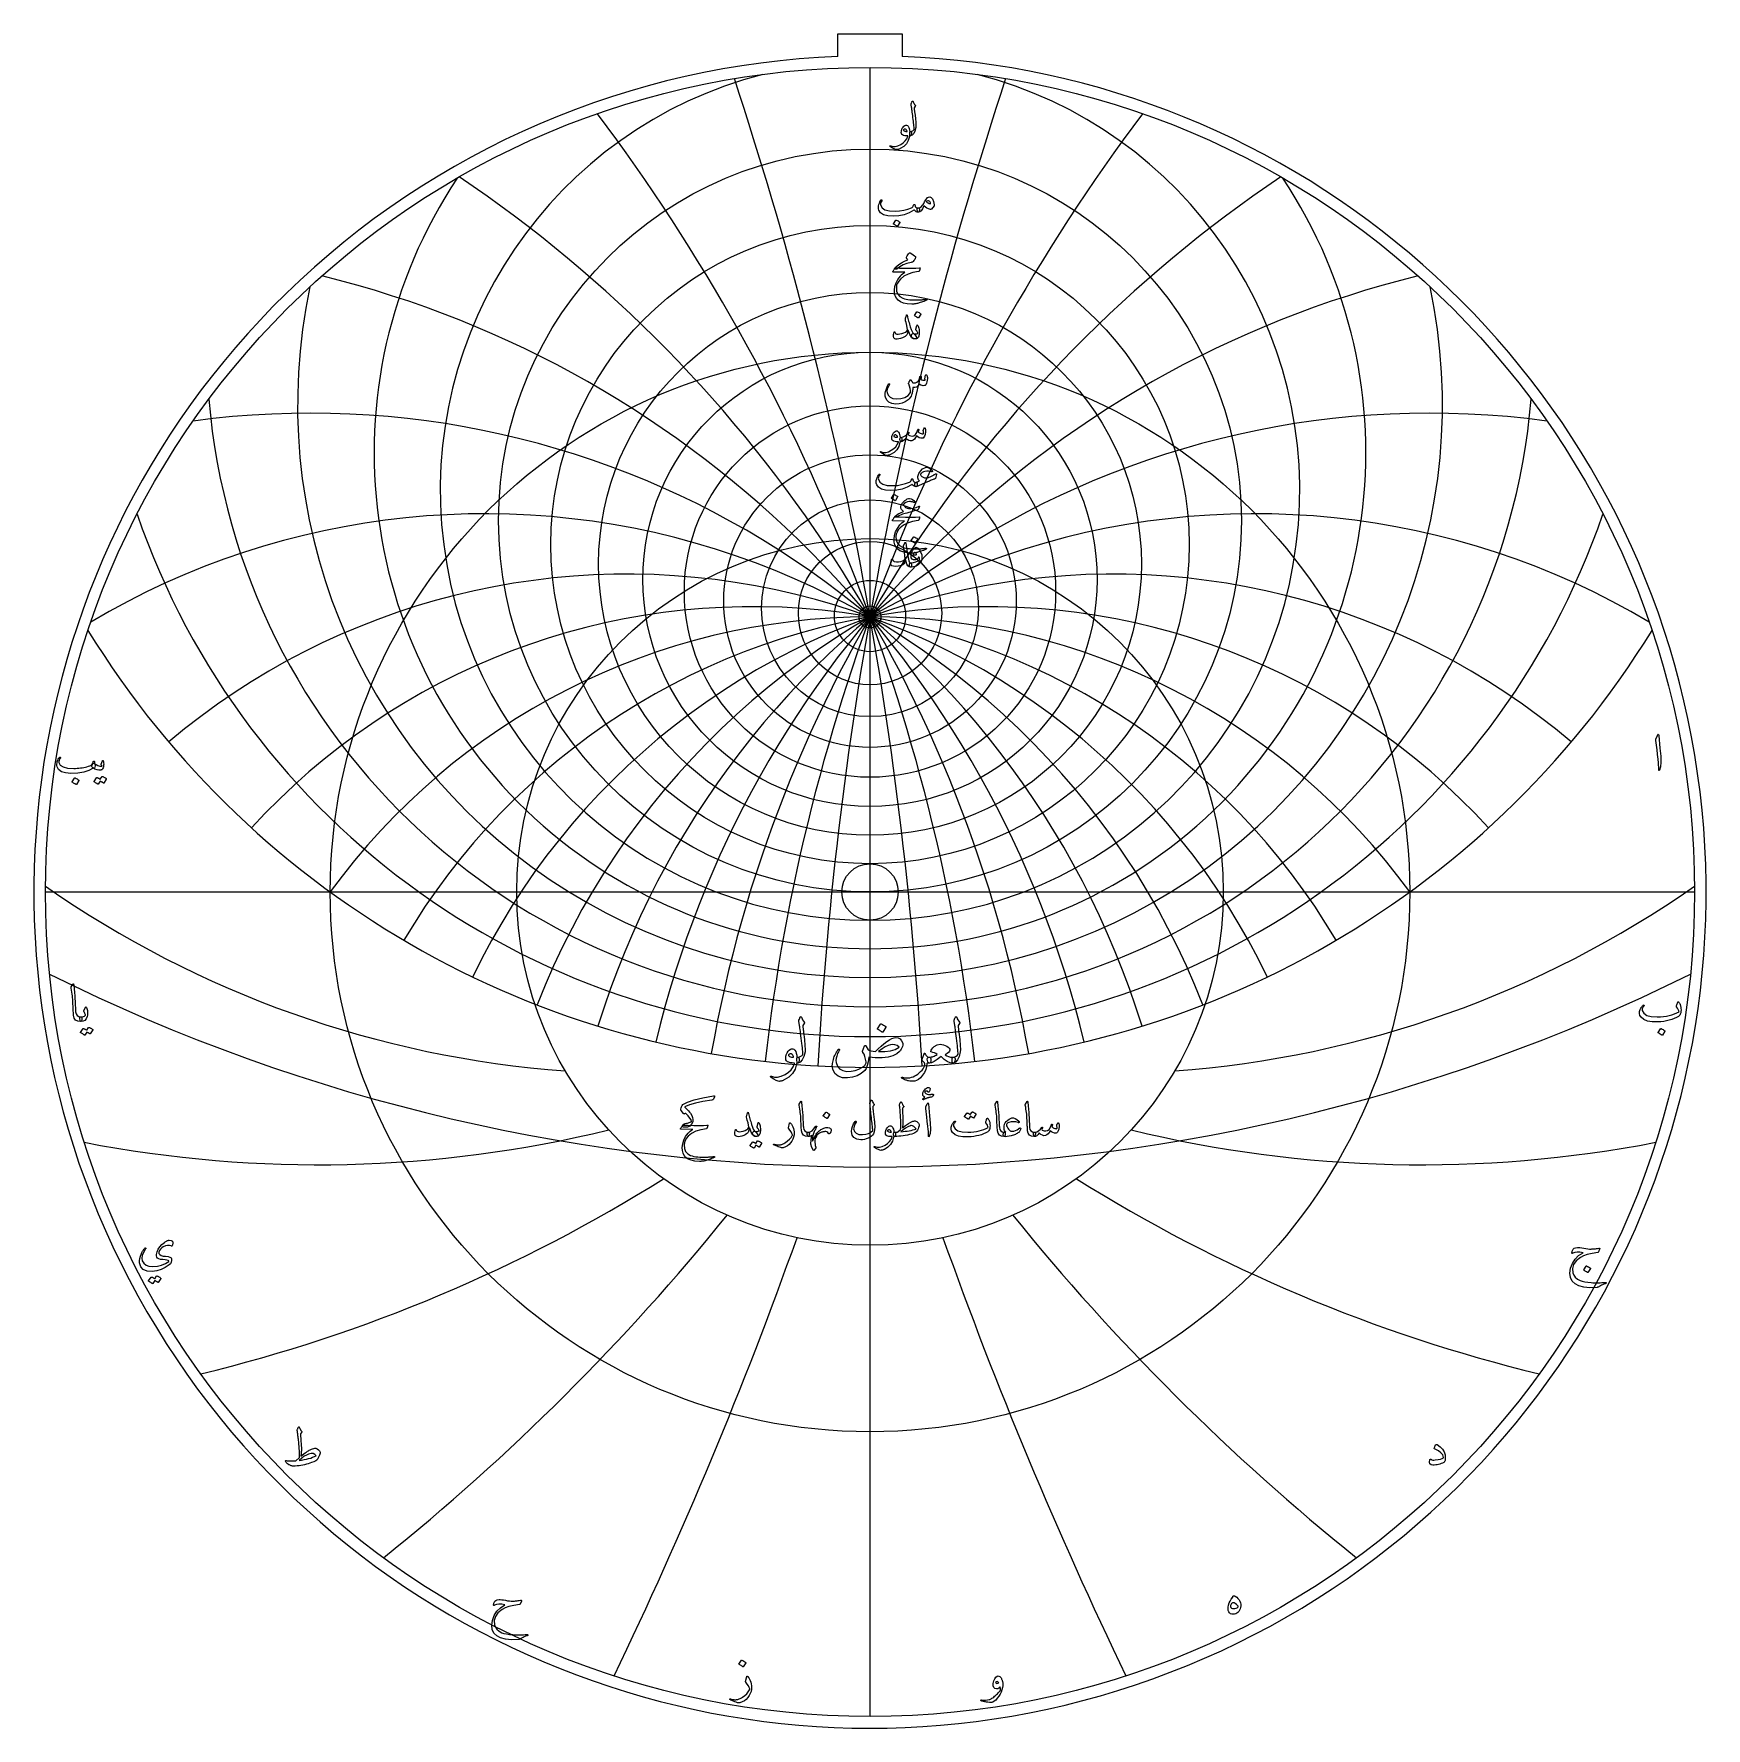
# Model space of a CAD drawing. Header units: millimetres. Extents: x -57 to 57, y -57 to 58.
import ezdxf

# ---------------------------------------------------------------- set-up
doc = ezdxf.new("R2010")
doc.units = ezdxf.units.MM
for name, color, linetype in [('CUT_INNER', 6, 'Continuous'), ('CUT_OUTER', 1, 'Continuous'), ('ENGRAVE', 7, 'Continuous'), ('ENGRAVE_FINE', 8, 'Continuous'), ('TEXT', 5, 'Continuous')]:
    doc.layers.add(name, color=color, linetype=linetype)

msp = doc.modelspace()

# ---------------------------------------------------------------- linework, layer by layer
at = {"layer": 'CUT_INNER'}
msp.add_circle((0, 0), 1.91, dxfattribs=at)
at = {"layer": 'CUT_OUTER'}
for points in [[(-2.17, 58.068), (2.17, 58.068), (2.17, 56.5382)], [(-2.17, 56.5382), (-2.17, 58.068)]]:
    msp.add_lwpolyline(points, dxfattribs=at)
for centre, radius, start, end in [((-0.0002, -0.0001), 56.5799, 134.296617, 87.801785), ((-0.0009, 0.0013), 56.5785, 92.197186, 134.297159)]:
    msp.add_arc(centre, radius, start, end, dxfattribs=at)
at = {"layer": 'ENGRAVE'}
for points in [[(0, -55.8), (0, 55.8)], [(-55.8, 0), (55.8, 0)], [(0, -55.8), (0, -23.9096)]]:
    msp.add_lwpolyline(points, dxfattribs=at)
for centre, radius in [((0, 0), 55.8), ((0, 25.1369), 25.1369), ((0, 23.5101), 21.5959), ((0, 22.2027), 18.3636), ((0, 0), 36.5261), ((0, 21.1556), 15.3705), ((0, 20.326), 12.5622), ((0, 19.6827), 9.8956), ((0, 19.2029), 7.3349), ((0, 0), 23.9096), ((0, 18.8707), 4.8496), ((0, 18.6754), 2.4129), ((0, 18.611), 0.744)]:
    msp.add_circle(centre, radius, dxfattribs=at)
for centre, radius, start, end in [((0, 27.1655), 29.0797, 104.436571, 75.563429), ((0, 29.713), 33.552, 146.343028, 33.656972), ((0, 32.9507), 38.7358, 168.076059, 11.923941), ((0, 37.1375), 44.9014, 184.845211, 355.154789), ((0, 42.6833), 52.4704, 199.041634, 340.958366), ((0, -26.5378), 45.1487, 36, 144), ((0, -26.5378), 45.1487, 36, 144), ((0, 50.2738), 62.1419, 211.615649, 328.384351), ((-15.5311, 57.9629), 70.25, 235.026154, 265.845624), ((15.5311, 57.9629), 70.25, 274.154376, 304.973846), ((-37.3417, 64.6777), 83.137, 259.026824, 283.6824), ((37.3417, 64.6777), 83.137, 256.3176, 280.973176), ((-70.1743, 70.1743), 105.7497, 283.613701, 302.105382), ((70.1743, 70.1743), 105.7497, 237.894618, 256.386299), ((-128.6075, 74.2516), 152.9292, 308.729876, 321.057664), ((128.6075, 74.2516), 152.9292, 218.942336, 231.270124), ((-286.4711, 76.7597), 298.8175, 334.253386, 340.41728), ((286.4711, 76.7597), 298.8175, 199.58272, 205.746614)]:
    msp.add_arc(centre, radius, start, end, dxfattribs=at)
at = {"layer": 'ENGRAVE_FINE'}
for centre, radius, start, end in [((-256.0512, -26.5378), 260.0012, 3.256593, 18.285878), ((-256.0512, -26.5378), 260.0012, 3.256593, 18.285878), ((256.0512, -26.5378), 260.0012, 161.714122, 176.743407), ((256.0512, -26.5378), 260.0012, 161.714122, 176.743407), ((-124.0451, -26.5378), 132.0061, 6.558023, 36.869498), ((-124.0451, -26.5378), 132.0061, 6.558023, 36.869498), ((124.0451, -26.5378), 132.0061, 143.130502, 173.441977), ((124.0451, -26.5378), 132.0061, 143.130502, 173.441977), ((-78.1999, -26.5378), 90.2975, 9.951474, 56.069558), ((-78.1999, -26.5378), 90.2975, 9.951474, 56.069558), ((78.1999, -26.5378), 90.2975, 123.930442, 170.048526), ((78.1999, -26.5378), 90.2975, 123.930442, 170.048526), ((-53.8062, -26.5378), 70.239, 13.489072, 76.236453), ((-53.8062, -26.5378), 70.239, 13.489072, 76.236453), ((53.8062, -26.5378), 70.239, 103.763547, 166.510928), ((53.8062, -26.5378), 70.239, 103.763547, 166.510928), ((-37.8843, -26.5378), 58.9375, 17.231004, 97.725349), ((-37.8843, -26.5378), 58.9375, 17.231004, 97.725349), ((37.8843, -26.5378), 58.9375, 82.274651, 162.768996), ((37.8843, -26.5378), 58.9375, 82.274651, 162.768996), ((-26.0666, -26.5378), 52.1333, 21.249547, 120.755909), ((-26.0666, -26.5378), 52.1333, 21.249547, 120.755909), ((26.0666, -26.5378), 52.1333, 59.244091, 158.750453), ((26.0666, -26.5378), 52.1333, 59.244091, 158.750453), ((-16.4328, -26.5378), 48.0463, 25.634518, 130.214249), ((-16.4328, -26.5378), 48.0463, 25.634518, 130.214249), ((16.4328, -26.5378), 48.0463, 49.785751, 154.365482), ((16.4328, -26.5378), 48.0463, 49.785751, 154.365482), ((-7.9609, -26.5378), 45.8452, 30.500929, 137.66478), ((-7.9609, -26.5378), 45.8452, 30.500929, 137.66478), ((7.9609, -26.5378), 45.8452, 42.33522, 149.499071), ((7.9609, -26.5378), 45.8452, 42.33522, 149.499071), ((0, 106.0028), 124.6138, 243.541053, 296.458947)]:
    msp.add_arc(centre, radius, start, end, dxfattribs=at)
at = {"layer": 'TEXT'}
for points in [[(2.7885, 53.3384), (2.8108, 53.3923), (2.8281, 53.435), (2.8405, 53.4665), (2.8479, 53.4869), (2.8537, 53.4999), (2.8611, 53.5092), (2.8702, 53.5148), (2.8809, 53.5166), (2.8931, 53.5146), (2.9032, 53.5084), (2.9112, 53.4981), (2.9172, 53.4836), (2.9446, 53.4129), (2.9774, 53.3492), (3.0156, 53.2925), (3.0591, 53.2427), (3.0713, 53.2269), (3.0748, 53.2089), (3.0696, 53.1889), (3.0558, 53.1668), (2.9832, 53.0645), (2.9882, 53.0188), (2.9931, 52.9738), (2.9981, 52.9297), (3.003, 52.8863), (3.008, 52.8439), (3.0129, 52.8022), (3.0179, 52.7614), (3.0228, 52.7213), (3.0684, 52.3509), (3.0962, 52.0613), (3.1063, 51.8526), (3.0987, 51.7247), (3.0364, 51.4927), (2.9551, 51.3213), (2.8549, 51.2106), (2.7357, 51.1604), (2.7324, 51.1604), (2.7291, 51.1604), (2.7258, 51.1604), (2.7225, 51.1604), (2.7029, 51.179), (2.6903, 51.2215), (2.6848, 51.2879), (2.6862, 51.3782), (2.6893, 51.4117), (2.6986, 51.436), (2.714, 51.4513), (2.7357, 51.4574), (2.8194, 51.4742), (2.8891, 51.5045), (2.9448, 51.5484), (2.9865, 51.6059), (2.9837, 51.675), (2.9787, 51.7536), (2.9713, 51.8417), (2.9617, 51.9392), (2.9501, 52.0459), (2.9366, 52.1612), (2.9212, 52.2851), (2.904, 52.4177), (2.8881, 52.5481), (2.8735, 52.6652), (2.8601, 52.7692), (2.8479, 52.8599), (2.8374, 52.9375), (2.8289, 53.0018), (2.8225, 53.053), (2.8182, 53.0909), (2.7852, 53.279), (2.7842, 53.2976), (2.7844, 53.3137), (2.7858, 53.3273), (2.7885, 53.3384)], [(2.6697, 51.1241), (2.5924, 50.8525), (2.4626, 50.625), (2.2805, 50.4417), (2.046, 50.3024), (2.0132, 50.2883), (1.9808, 50.2756), (1.9489, 50.2644), (1.9173, 50.2546), (1.8864, 50.2465), (1.8563, 50.2402), (1.827, 50.2357), (1.7985, 50.2331), (1.7276, 50.2433), (1.6335, 50.2802), (1.5164, 50.3439), (1.3761, 50.4344), (1.361, 50.4474), (1.3522, 50.46), (1.3495, 50.4722), (1.353, 50.4839), (1.3608, 50.493), (1.3712, 50.4971), (1.3839, 50.4963), (1.3992, 50.4905), (1.545, 50.4433), (1.7086, 50.4435), (1.8899, 50.4912), (2.0889, 50.5862), (2.2514, 50.6966), (2.3859, 50.8263), (2.4923, 50.9754), (2.5707, 51.1439), (2.5701, 51.1499), (2.5682, 51.1547), (2.5651, 51.1582), (2.5608, 51.1604), (2.4472, 51.167), (2.3504, 51.1802), (2.2706, 51.2), (2.2077, 51.2264), (2.159, 51.2673), (2.1285, 51.3238), (2.1161, 51.396), (2.1219, 51.4838), (2.1238, 51.4955), (2.126, 51.5074), (2.1287, 51.5194), (2.1318, 51.5317), (2.1353, 51.5444), (2.1392, 51.5577), (2.1436, 51.5716), (2.1483, 51.5861), (2.1871, 51.6804), (2.2341, 51.7586), (2.2894, 51.8207), (2.3529, 51.8666), (2.4179, 51.8918), (2.4775, 51.8914), (2.5317, 51.8654), (2.5806, 51.8138), (2.6233, 51.7421), (2.6557, 51.6587), (2.6777, 51.5639), (2.6895, 51.4574), (2.696, 51.4576), (2.7023, 51.4579), (2.7084, 51.4584), (2.7142, 51.4591), (2.7201, 51.4598), (2.7262, 51.4603), (2.7325, 51.4606), (2.739, 51.4607), (2.7613, 51.456), (2.7786, 51.4418), (2.791, 51.4181), (2.7984, 51.3848), (2.8015, 51.3483), (2.8009, 51.3114), (2.7965, 51.2741), (2.7885, 51.2363), (2.778, 51.2031), (2.7662, 51.1794), (2.7532, 51.1652), (2.739, 51.1604), (2.6763, 51.1604), (2.6759, 51.1545), (2.6746, 51.1464), (2.6726, 51.1363), (2.6697, 51.1241)], [(2.5113, 51.4937), (2.4767, 51.5542), (2.4387, 51.5969), (2.3975, 51.6218), (2.3529, 51.629), (2.3263, 51.622), (2.3026, 51.6109), (2.2817, 51.5956), (2.2638, 51.5762), (2.258, 51.5659), (2.2572, 51.5548), (2.2613, 51.5428), (2.2704, 51.53), (2.3044, 51.5001), (2.3537, 51.4797), (2.4183, 51.4688), (2.4981, 51.4673), (2.5064, 51.469), (2.5113, 51.4739), (2.513, 51.4822), (2.5113, 51.4937)], [(4.0392, 47.042), (4.1425, 47.0053), (4.2281, 46.9017), (4.296, 46.7314), (4.3461, 46.4942), (4.348, 46.477), (4.3469, 46.462), (4.343, 46.449), (4.3362, 46.4381), (4.1547, 46.2104), (4.1421, 46.1965), (4.1275, 46.1881), (4.1108, 46.185), (4.092, 46.1873), (3.9687, 46.2293), (3.8527, 46.283), (3.7443, 46.3481), (3.6432, 46.4249), (3.5617, 46.2357), (3.4724, 46.1006), (3.3753, 46.0196), (3.2703, 45.9926), (3.2585, 45.9969), (3.2464, 46.0099), (3.2338, 46.0315), (3.2208, 46.0619), (3.2008, 46.1369), (3.1936, 46.1972), (3.1991, 46.2425), (3.2175, 46.2731), (3.2282, 46.2803), (3.2406, 46.2854), (3.2546, 46.2885), (3.2703, 46.2896), (3.3454, 46.3024), (3.4188, 46.3374), (3.4906, 46.3948), (3.5607, 46.4744), (3.5914, 46.5206), (3.6374, 46.5965), (3.6987, 46.7021), (3.7752, 46.8374), (3.835, 46.9269), (3.8989, 46.9908), (3.967, 47.0292), (4.0392, 47.042)], [(0.7524, 46.8308), (0.7642, 46.8436), (0.7763, 46.8489), (0.7889, 46.8469), (0.8019, 46.8374), (0.8118, 46.825), (0.8151, 46.811), (0.8118, 46.7953), (0.8019, 46.778), (0.7516, 46.7), (0.7194, 46.6278), (0.7054, 46.5614), (0.7095, 46.5008), (0.8128, 46.3015), (1.0139, 46.1625), (1.3128, 46.0837), (1.7094, 46.0652), (2.0037, 46.0868), (2.2861, 46.132), (2.5565, 46.2007), (2.8149, 46.2929), (2.8605, 46.3199), (2.8982, 46.3613), (2.9281, 46.4172), (2.9502, 46.4876), (2.9576, 46.5076), (2.97, 46.5214), (2.9873, 46.529), (3.0096, 46.5305), (3.0255, 46.5237), (3.0368, 46.5098), (3.0436, 46.489), (3.0459, 46.4612), (3.0614, 46.3923), (3.1045, 46.3407), (3.1752, 46.3065), (3.2736, 46.2896), (3.3091, 46.2817), (3.333, 46.2615), (3.3454, 46.2289), (3.3462, 46.184), (3.3342, 46.1002), (3.3181, 46.0404), (3.2979, 46.0045), (3.2736, 45.9926), (3.2012, 46.0021), (3.1325, 46.0305), (3.0676, 46.078), (3.0063, 46.1444), (3.0011, 46.147), (2.9923, 46.1452), (2.9797, 46.1388), (2.9634, 46.1279), (2.6557, 45.9546), (2.3199, 45.8309), (1.9561, 45.7566), (1.5642, 45.7319), (1.202, 45.7566), (0.9207, 45.8309), (0.7202, 45.9546), (0.6006, 46.1279), (0.5734, 46.2246), (0.5643, 46.3234), (0.5734, 46.4242), (0.6006, 46.5272), (0.6373, 46.6229), (0.6749, 46.7054), (0.7132, 46.7747), (0.7524, 46.8308)], [(3.8016, 46.7186), (3.8635, 46.667), (3.9336, 46.6245), (4.012, 46.5911), (4.0986, 46.5668), (4.0939, 46.6317), (4.0763, 46.6847), (4.046, 46.7258), (4.0029, 46.7549), (3.9532, 46.7699), (3.9031, 46.7689), (3.8525, 46.7518), (3.8016, 46.7186)], [(1.7523, 45.4613), (1.7564, 45.4654), (1.7622, 45.4679), (1.7696, 45.4687), (1.7787, 45.4679), (1.8428, 45.4419), (1.9033, 45.4101), (1.96, 45.3726), (2.013, 45.3293), (2.0182, 45.3227), (2.0204, 45.3161), (2.0198, 45.3095), (2.0163, 45.3029), (1.8612, 45.0521), (1.8554, 45.0461), (1.848, 45.0446), (1.8389, 45.0477), (1.8282, 45.0554), (1.8189, 45.062), (1.8043, 45.0719), (1.7843, 45.0851), (1.7589, 45.1016), (1.7278, 45.1214), (1.6904, 45.1445), (1.6469, 45.1709), (1.5972, 45.2006), (1.5906, 45.2055), (1.5873, 45.2105), (1.5873, 45.2154), (1.5906, 45.2204)], [(2.7852, 42.6046), (2.4969, 42.5294), (2.2424, 42.4322), (2.0217, 42.3132), (1.8348, 42.1723), (1.8061, 42.1507), (1.7795, 42.1385), (1.755, 42.1358), (1.7325, 42.1426), (1.7063, 42.1738), (1.7102, 42.2177), (1.7443, 42.2744), (1.8084, 42.3439), (1.96, 42.4697), (2.1343, 42.5832), (2.3312, 42.6842), (2.5509, 42.7729), (2.4882, 42.8653), (2.4764, 42.8884), (2.4709, 42.9115), (2.4715, 42.9346), (2.4783, 42.9577), (2.5226, 43.0458), (2.5633, 43.1186), (2.6002, 43.1762), (2.6334, 43.2184), (2.6546, 43.2384), (2.6755, 43.249), (2.6959, 43.25), (2.7159, 43.2415), (2.832, 43.1759), (2.9296, 43.1145), (3.0086, 43.0571), (3.069, 43.0039), (3.0808, 42.9868), (3.0863, 42.9652), (3.0857, 42.939), (3.0789, 42.9082), (3.0577, 42.8602), (3.0236, 42.8018), (2.9768, 42.7331), (2.9172, 42.6541), (2.9015, 42.6424), (2.8743, 42.6302), (2.8355, 42.6176), (2.7852, 42.6046)], [(2.0064, 42.2218), (2.4298, 42.207), (2.7959, 42.2053), (3.1047, 42.2169), (3.3561, 42.2416), (3.3638, 42.2426), (3.3705, 42.242), (3.3762, 42.2401), (3.3808, 42.2367), (3.3843, 42.232), (3.3862, 42.2264), (3.3867, 42.2197), (3.3858, 42.2119), (3.3793, 42.1818), (3.373, 42.1542), (3.3669, 42.129), (3.361, 42.1063), (3.3554, 42.0861), (3.3499, 42.0684), (3.3447, 42.0531), (3.3396, 42.0403), (3.3289, 42.0199), (3.3165, 42.0049), (3.3025, 41.9952), (3.2868, 41.9908), (2.9056, 41.9217), (2.574, 41.8135), (2.2919, 41.666), (2.0592, 41.4793), (1.9416, 41.3451), (1.8563, 41.203), (1.803, 41.053), (1.782, 40.8952), (1.8022, 40.6475), (1.8826, 40.4456), (2.0233, 40.2895), (2.2242, 40.1791), (2.3284, 40.1457), (2.4428, 40.1181), (2.5676, 40.0962), (2.7027, 40.0801), (2.8479, 40.0696), (3.003, 40.0645), (3.168, 40.0647), (3.3429, 40.0702), (3.4051, 40.0737), (3.4662, 40.0777), (3.5264, 40.082), (3.5854, 40.0867), (3.6431, 40.0919), (3.6989, 40.0975), (3.7528, 40.1034), (3.8049, 40.1098), (3.8208, 40.1107), (3.8321, 40.1065), (3.8389, 40.0975), (3.8412, 40.0834), (3.84, 40.0671), (3.8362, 40.0546), (3.8301, 40.0457), (3.8214, 40.0405), (3.7282, 40.0011), (3.6399, 39.9655), (3.5566, 39.9335), (3.4782, 39.9052), (3.405, 39.8805), (3.3371, 39.859), (3.2746, 39.8409), (3.2175, 39.826), (3.1638, 39.8151), (3.1115, 39.8054), (3.0606, 39.797), (3.0112, 39.7897), (2.9631, 39.7842), (2.916, 39.7807), (2.8699, 39.7792), (2.8248, 39.7798), (2.5171, 39.8038), (2.2605, 39.8557), (2.0551, 39.9358), (1.9008, 40.0438), (1.7876, 40.1789), (1.7086, 40.3367), (1.6638, 40.5172), (1.6533, 40.7203), (1.6857, 40.9724), (1.763, 41.217), (1.8853, 41.4542), (2.0526, 41.6839), (2.118, 41.7534), (2.192, 41.8201), (2.2747, 41.8838), (2.3661, 41.9446), (1.5675, 41.9512), (1.5483, 41.9595), (1.5403, 41.9743), (1.5434, 41.9958), (1.5576, 42.0238), (1.5844, 42.0647), (1.6088, 42.1014), (1.6306, 42.134), (1.65, 42.1624), (1.6669, 42.1866), (1.6814, 42.2062), (1.6933, 42.2212), (1.7028, 42.2317), (1.7243, 42.2336), (1.782, 42.2326), (1.8761, 42.2286), (2.0064, 42.2218)], [(2.5294, 38.9769), (2.5484, 38.8904), (2.569, 38.8024), (2.5913, 38.713), (2.6152, 38.6221), (2.6408, 38.5294), (2.6681, 38.4345), (2.6969, 38.3372), (2.7275, 38.2377), (2.7891, 38.0587), (2.8454, 37.9242), (2.8964, 37.8343), (2.9419, 37.7889), (2.9818, 37.7619), (3.022, 37.7237), (3.0626, 37.6744), (3.1037, 37.614), (3.1424, 37.5391), (3.1532, 37.4828), (3.1358, 37.4451), (3.0904, 37.4259), (2.9438, 37.4407), (2.8141, 37.5381), (2.7013, 37.7179), (2.6053, 37.9803), (2.6033, 37.9846), (2.6004, 37.9877), (2.5967, 37.9896), (2.5922, 37.9902), (2.5888, 37.9896), (2.5856, 37.9877), (2.5823, 37.9846), (2.5789, 37.9803), (2.5697, 37.9378), (2.5583, 37.8928), (2.5449, 37.8454), (2.5294, 37.7955), (2.5125, 37.7483), (2.4948, 37.7089), (2.4762, 37.6773), (2.4569, 37.6536), (2.3871, 37.5927), (2.3001, 37.5389), (2.1957, 37.4921), (2.0741, 37.4523), (1.9503, 37.4228), (1.8431, 37.4102), (1.7523, 37.4145), (1.6781, 37.4358), (1.6145, 37.489), (1.5857, 37.5826), (1.5914, 37.7167), (1.6319, 37.8912), (1.6358, 37.897), (1.6409, 37.9011), (1.6473, 37.9036), (1.655, 37.9044), (1.664, 37.9034), (1.6715, 37.9003), (1.6772, 37.8951), (1.6814, 37.8879), (1.697, 37.8514), (1.7144, 37.8211), (1.7333, 37.7969), (1.754, 37.779), (1.8183, 37.7551), (1.9058, 37.7493), (2.0163, 37.7617), (2.15, 37.7922), (2.2925, 37.838), (2.4032, 37.8895), (2.4822, 37.9469), (2.5294, 38.01), (2.5373, 38.0739), (2.5245, 38.1832), (2.4911, 38.3379), (2.4371, 38.538), (2.4111, 38.6434), (2.3958, 38.7286), (2.3913, 38.7935), (2.3975, 38.8383), (2.4602, 39.0165), (2.467, 39.0353), (2.4742, 39.0487), (2.4818, 39.0567), (2.4898, 39.0594), (2.4997, 39.0542), (2.5096, 39.0388), (2.5195, 39.013), (2.5294, 38.9769)], [(3.1663, 39.2607), (3.1705, 39.2648), (3.1762, 39.2673), (3.1837, 39.2681), (3.1927, 39.2673), (3.2569, 39.2413), (3.3173, 39.2095), (3.374, 39.172), (3.427, 39.1287), (3.4322, 39.1221), (3.4345, 39.1155), (3.4339, 39.1089), (3.4303, 39.1023), (3.2752, 38.8515), (3.2695, 38.8455), (3.262, 38.8441), (3.253, 38.8472), (3.2422, 38.8548), (3.233, 38.8614), (3.2183, 38.8713), (3.1983, 38.8845), (3.173, 38.901), (3.1418, 38.9208), (3.1045, 38.9439), (3.061, 38.9703), (3.0112, 39), (3.0046, 39.0049), (3.0013, 39.0099), (3.0013, 39.0148), (3.0046, 39.0198)], [(3.196, 37.911), (3.1767, 37.9434), (3.1581, 37.9712), (3.1404, 37.9945), (3.1235, 38.0133), (3.1113, 38.0294), (3.1045, 38.0479), (3.103, 38.069), (3.1069, 38.0925), (3.1762, 38.3433), (3.1859, 38.3652), (3.1985, 38.3713), (3.214, 38.3619), (3.2323, 38.3367), (3.26, 38.2833), (3.2835, 38.2187), (3.3029, 38.143), (3.3182, 38.0562), (3.327, 37.9729), (3.3305, 37.8912), (3.3287, 37.8112), (3.3214, 37.7328), (3.3097, 37.6645), (3.2942, 37.6049), (3.275, 37.554), (3.2521, 37.5117), (3.2239, 37.4803), (3.1853, 37.4556), (3.1364, 37.4374), (3.0772, 37.4259), (3.0166, 37.4236), (2.9601, 37.4333), (2.9077, 37.455), (2.8594, 37.4886), (2.8221, 37.5313), (2.8025, 37.5802), (2.8007, 37.6352), (2.8165, 37.6965), (2.8419, 37.7466), (2.8718, 37.7782), (2.9063, 37.7912), (2.9452, 37.7856), (3.0352, 37.7639), (3.1136, 37.7617), (3.1804, 37.7788), (3.2356, 37.8153), (3.2369, 37.825), (3.2307, 37.8442), (3.2171, 37.8728), (3.196, 37.911)], [(3.7653, 34.9727), (3.7711, 34.9872), (3.7785, 34.9975), (3.7876, 35.0037), (3.7983, 35.0057), (3.8121, 35.0041), (3.8239, 34.9991), (3.8336, 34.9909), (3.8412, 34.9793), (3.86, 34.9381), (3.8734, 34.8869), (3.8814, 34.8259), (3.8841, 34.7549), (3.8769, 34.639), (3.8552, 34.5289), (3.8191, 34.4245), (3.7686, 34.3259), (3.7513, 34.3022), (3.7323, 34.2839), (3.7117, 34.2709), (3.6894, 34.2632), (3.6088, 34.2581), (3.5219, 34.2723), (3.4289, 34.3059), (3.3297, 34.3589), (3.2462, 34.2445), (3.1474, 34.1684), (3.0333, 34.1306), (2.904, 34.1312), (2.8998, 34.0616), (2.8937, 33.9947), (2.8857, 33.9305), (2.8759, 33.8689), (2.8643, 33.8096), (2.8508, 33.7522), (2.8354, 33.6966), (2.8182, 33.6428), (2.7782, 33.5459), (2.7241, 33.4564), (2.6561, 33.3743), (2.574, 33.2996), (2.382, 33.1718), (2.1788, 33.0818), (1.9645, 33.0299), (1.7391, 33.0158), (1.4852, 33.0503), (1.2845, 33.1404), (1.1371, 33.2862), (1.0428, 33.4877), (1.03, 33.5603), (1.028, 33.6461), (1.0366, 33.7451), (1.056, 33.8573), (1.0871, 33.9803), (1.1311, 34.1081), (1.1878, 34.241), (1.2573, 34.3787), (1.2629, 34.3874), (1.2697, 34.3936), (1.2777, 34.3973), (1.287, 34.3985), (1.2963, 34.3977), (1.3043, 34.3952), (1.3111, 34.3911), (1.3167, 34.3853), (1.3204, 34.3769), (1.3217, 34.368), (1.3204, 34.3587), (1.3167, 34.349), (1.2284, 34.1657), (1.1715, 34.0149), (1.1459, 33.8967), (1.1517, 33.8111), (1.235, 33.6224), (1.3662, 33.4853), (1.5452, 33.3997), (1.7721, 33.3656), (2.0893, 33.3859), (2.3579, 33.4663), (2.5777, 33.607), (2.7489, 33.8078), (2.7483, 33.9403), (2.7266, 34.0801), (2.6839, 34.2274), (2.6202, 34.382), (2.6122, 34.3977), (2.6078, 34.4117), (2.6072, 34.4241), (2.6103, 34.4348), (2.628, 34.4717), (2.6449, 34.5062), (2.661, 34.5385), (2.6763, 34.5685), (2.6907, 34.5958), (2.7043, 34.6201), (2.7171, 34.6412), (2.7291, 34.6592), (2.7359, 34.6669), (2.7431, 34.67), (2.7508, 34.6685), (2.7588, 34.6625), (2.7629, 34.658), (2.7687, 34.651), (2.7761, 34.6415), (2.7852, 34.6295), (2.7955, 34.6151), (2.8066, 34.5982), (2.8186, 34.5788), (2.8314, 34.5569), (2.8574, 34.5149), (2.8792, 34.4843), (2.897, 34.4654), (2.9106, 34.4579), (2.9964, 34.4507), (3.0822, 34.4654), (3.168, 34.5019), (3.2538, 34.5602), (3.2849, 34.599), (3.3157, 34.6625), (3.346, 34.7508), (3.3759, 34.8638), (3.3788, 34.8746), (3.3841, 34.8836), (3.392, 34.8911), (3.4023, 34.8968), (3.412, 34.9006), (3.4213, 34.9018), (3.4301, 34.9006), (3.4386, 34.8968), (3.4512, 34.8762), (3.4559, 34.8374), (3.4528, 34.7805), (3.4419, 34.7054), (3.5085, 34.6646), (3.5797, 34.6378), (3.6554, 34.625), (3.7356, 34.6262), (3.7346, 34.6504), (3.7315, 34.67), (3.7263, 34.685), (3.7191, 34.6955), (3.7108, 34.7054), (3.7059, 34.7153), (3.7043, 34.7252), (3.7059, 34.7351)], [(2.0213, 30.4285), (1.9439, 30.1569), (1.8142, 29.9294), (1.6321, 29.7461), (1.3976, 29.6068), (1.3648, 29.5927), (1.3324, 29.58), (1.3004, 29.5688), (1.2689, 29.559), (1.2379, 29.5508), (1.2078, 29.5446), (1.1785, 29.5401), (1.1501, 29.5375), (1.0791, 29.5476), (0.9851, 29.5846), (0.8679, 29.6483), (0.7277, 29.7388), (0.7126, 29.7518), (0.7037, 29.7644), (0.701, 29.7766), (0.7046, 29.7883), (0.7124, 29.7974), (0.7227, 29.8015), (0.7355, 29.8007), (0.7508, 29.7949), (0.8966, 29.7477), (1.0601, 29.7479), (1.2414, 29.7956), (1.4405, 29.8906), (1.603, 30.001), (1.7374, 30.1307), (1.8439, 30.2798), (1.9223, 30.4483), (1.9216, 30.4543), (1.9198, 30.4591), (1.9167, 30.4626), (1.9123, 30.4648), (1.7987, 30.4714), (1.702, 30.4846), (1.6222, 30.5044), (1.5593, 30.5308), (1.5106, 30.5717), (1.4801, 30.6282), (1.4677, 30.7004), (1.4735, 30.7882), (1.4753, 30.7999), (1.4776, 30.8118), (1.4803, 30.8238), (1.4834, 30.8361), (1.4869, 30.8488), (1.4908, 30.8621), (1.4951, 30.876), (1.4999, 30.8905), (1.5386, 30.9848), (1.5857, 31.063), (1.6409, 31.125), (1.7045, 31.171), (1.7694, 31.1962), (1.829, 31.1958), (1.8833, 31.1698), (1.9322, 31.1182), (1.9748, 31.0465), (2.0072, 30.9631), (2.0293, 30.8683), (2.0411, 30.7618), (2.0475, 30.7619), (2.0538, 30.7623), (2.0599, 30.7628), (2.0658, 30.7635), (2.0717, 30.7642), (2.0778, 30.7647), (2.0841, 30.765), (2.0906, 30.7651), (2.1128, 30.7604), (2.1301, 30.7462), (2.1425, 30.7224), (2.15, 30.6892), (2.153, 30.6527), (2.1524, 30.6158), (2.1481, 30.5785), (2.1401, 30.5407), (2.1295, 30.5075), (2.1178, 30.4838), (2.1048, 30.4696), (2.0906, 30.4648), (2.0278, 30.4648), (2.0274, 30.4589), (2.0262, 30.4508), (2.0241, 30.4407), (2.0213, 30.4285)], [(3.6877, 31.4053), (3.695, 31.4103), (3.7034, 31.4086), (3.7131, 31.4004), (3.7241, 31.3855), (3.7358, 31.3604), (3.7447, 31.3245), (3.7507, 31.2779), (3.7538, 31.2205), (3.7548, 31.1554), (3.7513, 31.0918), (3.7432, 31.03), (3.7306, 30.9697), (3.6939, 30.8526), (3.6531, 30.7684), (3.6081, 30.7173), (3.5591, 30.6991), (3.4429, 30.7059), (3.3355, 30.7363), (3.2367, 30.7901), (3.1465, 30.8674), (3.0847, 30.7455), (3.0112, 30.6505), (2.9263, 30.5822), (2.8297, 30.5407), (2.7285, 30.5317), (2.626, 30.5572), (2.5222, 30.6175), (2.4173, 30.7123), (2.3323, 30.6041), (2.2489, 30.5267), (2.1673, 30.4803), (2.0873, 30.4648), (2.0712, 30.4739), (2.0559, 30.5011), (2.0415, 30.5465), (2.0278, 30.61), (2.0229, 30.6727), (2.0312, 30.7189), (2.0526, 30.7486), (2.0873, 30.7618), (2.2395, 30.7963), (2.3727, 30.8633), (2.487, 30.9629), (2.5823, 31.0951), (2.5874, 31.1024), (2.593, 31.1075), (2.599, 31.1106), (2.6054, 31.1116), (2.6132, 31.1108), (2.6202, 31.1083), (2.6264, 31.1042), (2.6318, 31.0984), (2.6348, 31.0807), (2.6276, 31.0506), (2.6101, 31.0081), (2.5823, 30.9532), (2.6188, 30.911), (2.6755, 30.8798), (2.7524, 30.8598), (2.8495, 30.8509), (2.9706, 30.8763), (3.0764, 30.959), (3.167, 31.0991), (3.2423, 31.2964), (3.246, 31.3065), (3.2505, 31.3138), (3.2559, 31.3181), (3.262, 31.3195), (3.2713, 31.3187), (3.2794, 31.3162), (3.2862, 31.3121), (3.2917, 31.3063), (3.2959, 31.2981), (3.2984, 31.2898), (3.2992, 31.2816), (3.2984, 31.2733), (3.2653, 31.1347), (3.3039, 31.1005), (3.3503, 31.0704), (3.4046, 31.0444), (3.4666, 31.0225), (3.5271, 31.0083), (3.5731, 31.0052), (3.6046, 31.0133), (3.6217, 31.0324), (3.6273, 31.0617), (3.6242, 31.1034), (3.6125, 31.1574), (3.592, 31.2238), (3.5956, 31.2426), (3.6127, 31.2791), (3.6434, 31.3334), (3.6877, 31.4053)], [(1.8629, 30.7981), (1.8282, 30.8586), (1.7903, 30.9013), (1.749, 30.9262), (1.7045, 30.9334), (1.6778, 30.9264), (1.6541, 30.9153), (1.6333, 30.9), (1.6154, 30.8806), (1.6096, 30.8703), (1.6088, 30.8592), (1.6129, 30.8472), (1.622, 30.8344), (1.656, 30.8045), (1.7053, 30.7841), (1.7698, 30.7732), (1.8497, 30.7717), (1.8579, 30.7734), (1.8629, 30.7783), (1.8645, 30.7866), (1.8629, 30.7981)], [(4.4913, 28.2527), (4.4253, 27.9887), (4.4179, 27.9759), (4.4055, 27.9639), (4.3882, 27.9528), (4.3659, 27.9425), (4.3165, 27.925), (4.264, 27.9057), (4.2084, 27.8846), (4.1497, 27.8616), (4.088, 27.837), (4.0231, 27.8109), (3.9552, 27.7833), (3.8841, 27.7544), (3.1251, 27.4244), (3.0904, 27.432), (3.0624, 27.4549), (3.041, 27.493), (3.0261, 27.5465), (3.0236, 27.6032), (3.0393, 27.6512), (3.0731, 27.6906), (3.1251, 27.7214), (3.1316, 27.7243), (3.1445, 27.73), (3.1638, 27.7384), (3.1894, 27.7494), (3.2213, 27.7629), (3.2592, 27.7787), (3.303, 27.7967), (3.3528, 27.8171), (3.2887, 27.8829), (3.248, 27.9548), (3.2309, 28.033), (3.2373, 28.1174), (3.3008, 28.318), (3.4089, 28.4878), (3.5615, 28.6266), (3.7587, 28.7345), (3.8018, 28.7446), (3.8519, 28.7419), (3.9091, 28.7264), (3.9732, 28.6982), (4.0398, 28.6596), (4.1011, 28.6165), (4.157, 28.5688), (4.2075, 28.5167), (4.2217, 28.4975), (4.2281, 28.4795), (4.2267, 28.4628), (4.2174, 28.4474), (4.2034, 28.4354), (4.1877, 28.4292), (4.1704, 28.4288), (4.1514, 28.4342), (4.0526, 28.4653), (3.9476, 28.4795), (3.8365, 28.4769), (3.7191, 28.4573), (3.6129, 28.4255), (3.5285, 28.383), (3.466, 28.3298), (3.4254, 28.2659), (3.4213, 28.2374), (3.432, 28.2048), (3.4576, 28.1681), (3.498, 28.1273), (3.5442, 28.0901), (3.5904, 28.0613), (3.6366, 28.0406), (3.6828, 28.0283), (3.8212, 28.0248), (3.9691, 28.0538), (4.1264, 28.1155), (4.2933, 28.2098), (4.3112, 28.2211), (4.3288, 28.232), (4.3459, 28.2426), (4.3626, 28.2527), (4.3787, 28.2621), (4.394, 28.2708), (4.4084, 28.2786), (4.422, 28.2857), (4.4597, 28.3034), (4.4839, 28.3038), (4.4944, 28.2869), (4.4913, 28.2527)], [(0.6072, 28.2626), (0.619, 28.2753), (0.6311, 28.2807), (0.6437, 28.2786), (0.6567, 28.2692), (0.6666, 28.2568), (0.6699, 28.2428), (0.6666, 28.2271), (0.6567, 28.2098), (0.6064, 28.1318), (0.5742, 28.0596), (0.5602, 27.9932), (0.5643, 27.9326), (0.6676, 27.7333), (0.8687, 27.5943), (1.1676, 27.5155), (1.5642, 27.497), (1.8585, 27.5186), (2.1409, 27.5638), (2.4113, 27.6325), (2.6697, 27.7247), (2.7153, 27.7517), (2.753, 27.7931), (2.7829, 27.849), (2.805, 27.9194), (2.8124, 27.9394), (2.8248, 27.9532), (2.8421, 27.9608), (2.8644, 27.9623), (2.8803, 27.9555), (2.8916, 27.9416), (2.8984, 27.9208), (2.9007, 27.893), (2.9162, 27.8241), (2.9593, 27.7725), (3.03, 27.7383), (3.1284, 27.7214), (3.1639, 27.7135), (3.1878, 27.6933), (3.2002, 27.6607), (3.201, 27.6158), (3.189, 27.532), (3.1729, 27.4722), (3.1527, 27.4363), (3.1284, 27.4244), (3.056, 27.4338), (2.9873, 27.4623), (2.9224, 27.5097), (2.8611, 27.5762), (2.8559, 27.5788), (2.8471, 27.577), (2.8345, 27.5706), (2.8182, 27.5597), (2.5105, 27.3864), (2.1747, 27.2627), (1.8109, 27.1884), (1.419, 27.1637), (1.0568, 27.1884), (0.7755, 27.2627), (0.575, 27.3864), (0.4554, 27.5597), (0.4282, 27.6564), (0.4191, 27.7552), (0.4282, 27.856), (0.4554, 27.959), (0.4921, 28.0547), (0.5297, 28.1372), (0.568, 28.2065), (0.6072, 28.2626)], [(1.6071, 26.8931), (1.6112, 26.8972), (1.617, 26.8997), (1.6244, 26.9005), (1.6335, 26.8997), (1.6976, 26.8737), (1.7581, 26.8419), (1.8148, 26.8044), (1.8678, 26.7611), (1.873, 26.7545), (1.8752, 26.7479), (1.8746, 26.7413), (1.8711, 26.7347), (1.716, 26.4839), (1.7102, 26.4779), (1.7028, 26.4764), (1.6937, 26.4795), (1.683, 26.4872), (1.6737, 26.4938), (1.6591, 26.5037), (1.6391, 26.5169), (1.6137, 26.5334), (1.5826, 26.5532), (1.5452, 26.5763), (1.5017, 26.6027), (1.452, 26.6324), (1.4454, 26.6373), (1.4421, 26.6423), (1.4421, 26.6472), (1.4454, 26.6522)], [(3.3479, 26.0985), (3.3505, 26.0752), (3.3355, 26.0317), (3.3027, 25.968), (3.2521, 25.884), (3.2414, 25.8704), (3.229, 25.8593), (3.215, 25.8506), (3.1993, 25.8444), (2.9882, 25.7863), (2.8, 25.7339), (2.6351, 25.6873), (2.4931, 25.6464), (2.3744, 25.6116), (2.2786, 25.5829), (2.2061, 25.5604), (2.1566, 25.5441), (1.7573, 25.3659), (1.7292, 25.3639), (1.7078, 25.3676), (1.6929, 25.3771), (1.6847, 25.3923), (1.6844, 25.3979), (1.6871, 25.4047), (1.6927, 25.4127), (1.7012, 25.422), (1.7824, 25.4983), (1.9041, 25.5788), (2.0662, 25.6633), (2.2688, 25.752), (2.2137, 25.799), (2.1673, 25.8444), (2.1295, 25.8881), (2.1005, 25.9302), (2.0825, 25.9762), (2.0782, 26.0317), (2.0875, 26.0967), (2.1104, 26.1711), (2.1475, 26.2487), (2.1995, 26.3262), (2.2663, 26.4038), (2.3479, 26.4813), (2.4368, 26.5484), (2.522, 26.5943), (2.6035, 26.6193), (2.6813, 26.6232), (2.7866, 26.602), (2.8817, 26.558), (2.9665, 26.4914), (3.041, 26.4021), (3.0476, 26.391), (3.0509, 26.3807), (3.0509, 26.3712), (3.0476, 26.3625), (3.0403, 26.3545), (3.0319, 26.3501), (3.0222, 26.3495), (3.0112, 26.3526), (2.9627, 26.3681), (2.916, 26.3815), (2.8711, 26.3928), (2.8281, 26.4021), (2.7872, 26.4091), (2.7485, 26.4137), (2.7121, 26.4157), (2.678, 26.4153), (2.5358, 26.3986), (2.4164, 26.3584), (2.3197, 26.2947), (2.2457, 26.2074), (2.3244, 26.1037), (2.4123, 26.0267), (2.5092, 25.9766), (2.6153, 25.9533), (2.773, 25.9517), (2.9428, 25.9764), (3.1245, 26.0276), (3.3182, 26.1051), (3.3262, 26.1072), (3.3338, 26.1068), (3.341, 26.1039), (3.3479, 26.0985)], [(1.9784, 25.3758), (2.4018, 25.361), (2.7679, 25.3593), (3.0766, 25.3709), (3.3281, 25.3956), (3.3358, 25.3965), (3.3425, 25.396), (3.3482, 25.3941), (3.3528, 25.3907), (3.3562, 25.386), (3.3582, 25.3804), (3.3587, 25.3737), (3.3578, 25.3659), (3.3513, 25.3358), (3.345, 25.3082), (3.3389, 25.283), (3.333, 25.2603), (3.3273, 25.2401), (3.3219, 25.2224), (3.3166, 25.2071), (3.3115, 25.1943), (3.3008, 25.1739), (3.2885, 25.1588), (3.2744, 25.1492), (3.2588, 25.1448), (2.8776, 25.0757), (2.546, 24.9674), (2.2638, 24.82), (2.0312, 24.6333), (1.9136, 24.4991), (1.8282, 24.3569), (1.775, 24.207), (1.754, 24.0492), (1.7742, 23.8015), (1.8546, 23.5996), (1.9953, 23.4435), (2.1962, 23.3331), (2.3003, 23.2997), (2.4148, 23.2721), (2.5396, 23.2502), (2.6746, 23.2341), (2.8198, 23.2236), (2.9749, 23.2184), (3.1399, 23.2187), (3.3148, 23.2242), (3.377, 23.2277), (3.4382, 23.2316), (3.4983, 23.236), (3.5574, 23.2407), (3.615, 23.2459), (3.6708, 23.2514), (3.7248, 23.2574), (3.7768, 23.2638), (3.7927, 23.2646), (3.8041, 23.2605), (3.8109, 23.2514), (3.8132, 23.2374), (3.8119, 23.2211), (3.8082, 23.2085), (3.802, 23.1997), (3.7934, 23.1945), (3.7001, 23.1551), (3.6118, 23.1194), (3.5285, 23.0875), (3.4501, 23.0592), (3.3769, 23.0345), (3.3091, 23.013), (3.2466, 22.9949), (3.1894, 22.98), (3.1357, 22.9691), (3.0834, 22.9594), (3.0326, 22.9509), (2.9832, 22.9437), (2.935, 22.9382), (2.8879, 22.9346), (2.8418, 22.9332), (2.7968, 22.9338), (2.489, 22.9577), (2.2325, 23.0097), (2.027, 23.0897), (1.8728, 23.1978), (1.7595, 23.3329), (1.6805, 23.4907), (1.6358, 23.6712), (1.6253, 23.8743), (1.6576, 24.1264), (1.735, 24.371), (1.8573, 24.6082), (2.0246, 24.8379), (2.0899, 24.9074), (2.164, 24.974), (2.2467, 25.0378), (2.338, 25.0986), (1.5395, 25.1052), (1.5203, 25.1135), (1.5122, 25.1283), (1.5153, 25.1498), (1.5296, 25.1778), (1.5564, 25.2187), (1.5807, 25.2554), (1.6026, 25.288), (1.622, 25.3164), (1.6389, 25.3406), (1.6533, 25.3601), (1.6653, 25.3752), (1.6748, 25.3857), (1.6962, 25.3876), (1.754, 25.3865), (1.848, 25.3826), (1.9784, 25.3758)], [(2.7456, 22.2719), (2.7695, 22.2604), (2.7885, 22.2422), (2.8025, 22.2175), (2.8116, 22.1861), (2.8176, 22.1474), (2.819, 22.1102), (2.8159, 22.0748), (2.8083, 22.0409), (2.797, 22.0121), (2.7827, 21.9914), (2.7656, 21.9791), (2.7456, 21.9749), (2.6468, 22.0024), (2.5649, 22.0715), (2.5, 22.1822), (2.4519, 22.3346), (2.4457, 22.3609), (2.4404, 22.3837), (2.4358, 22.403), (2.4321, 22.4188), (2.4292, 22.4311), (2.4272, 22.4398), (2.4259, 22.4451), (2.4255, 22.4468), (2.4205, 22.4565), (2.4156, 22.4592), (2.4107, 22.4549), (2.4057, 22.4435), (2.3496, 22.3169), (2.2869, 22.2175), (2.2176, 22.1453), (2.1417, 22.1003), (2.0316, 22.0657), (1.9025, 22.0442), (1.7544, 22.036), (1.5873, 22.0409), (1.4757, 22.0754), (1.4149, 22.1589), (1.4048, 22.2915), (1.4454, 22.4732), (1.4547, 22.4951), (1.466, 22.5112), (1.4794, 22.5215), (1.4949, 22.526), (1.5102, 22.5246), (1.523, 22.517), (1.5333, 22.5032), (1.5411, 22.4831), (1.5578, 22.4405), (1.5782, 22.4081), (1.6024, 22.386), (1.6302, 22.3742), (1.7863, 22.3503), (1.9346, 22.3478), (2.0751, 22.3668), (2.2077, 22.4072), (2.2652, 22.4374), (2.3125, 22.4782), (2.3494, 22.5298), (2.376, 22.592), (2.3744, 22.6215), (2.3661, 22.6902), (2.3513, 22.7981), (2.3298, 22.9451), (2.3189, 23.0238), (2.3092, 23.0949), (2.3007, 23.1583), (2.2935, 23.2141), (2.2873, 23.2618), (2.282, 23.3011), (2.2774, 23.332), (2.2737, 23.3543), (2.2706, 23.3886), (2.2712, 23.4187), (2.2756, 23.4447), (2.2836, 23.4665), (2.2964, 23.4937), (2.3083, 23.5189), (2.3195, 23.5423), (2.3298, 23.5639), (2.3391, 23.5836), (2.3471, 23.6014), (2.3539, 23.6174), (2.3595, 23.6315), (2.3653, 23.6429), (2.3727, 23.6505), (2.3818, 23.6544), (2.3925, 23.6546), (2.4043, 23.6501), (2.4131, 23.6431), (2.4191, 23.6336), (2.4222, 23.6216), (2.4423, 23.4528), (2.463, 23.2929), (2.4844, 23.1418), (2.5064, 22.9996), (2.5287, 22.8663), (2.5513, 22.7418), (2.5741, 22.6262), (2.5971, 22.5194), (2.6249, 22.4198), (2.659, 22.3454), (2.6992, 22.2961), (2.7456, 22.2719)], [(3.1251, 23.3246), (3.1478, 23.3213), (3.173, 23.3114), (3.2006, 23.2949), (3.2307, 23.2718), (3.3596, 23.1345), (3.4493, 22.9798), (3.4999, 22.8078), (3.5112, 22.6184), (3.5011, 22.5199), (3.4807, 22.432), (3.4499, 22.3549), (3.4089, 22.2884), (3.2759, 22.1513), (3.121, 22.0533), (2.9442, 21.9945), (2.7456, 21.9749), (2.7256, 21.9797), (2.7085, 21.9939), (2.6942, 22.0176), (2.6829, 22.0508), (2.6787, 22.0692), (2.6759, 22.088), (2.6745, 22.1072), (2.6746, 22.1267), (2.6758, 22.1461), (2.6775, 22.1647), (2.6799, 22.1824), (2.6829, 22.1993), (2.6918, 22.2286), (2.7052, 22.2505), (2.7231, 22.2649), (2.7456, 22.2719), (2.9391, 22.2979), (3.1069, 22.3462), (3.2493, 22.4167), (3.366, 22.5095), (3.3604, 22.556), (3.3536, 22.5929), (3.3456, 22.6203), (3.3363, 22.6382), (3.3252, 22.6537), (3.3148, 22.6638), (3.3054, 22.6686), (3.2967, 22.6679), (3.2907, 22.6659), (3.286, 22.663), (3.2825, 22.6593), (3.2802, 22.6547), (3.2484, 22.5896), (3.2092, 22.5392), (3.1626, 22.5038), (3.1086, 22.4831), (2.9516, 22.471), (2.8438, 22.5137), (2.785, 22.6112), (2.7753, 22.7636), (2.7885, 22.8511), (2.8149, 22.9418), (2.8545, 23.0359), (2.9073, 23.1332), (2.963, 23.217), (3.0179, 23.2768), (3.0719, 23.3127), (3.1251, 23.3246)], [(2.9502, 24.0209), (2.9543, 24.0251), (2.9601, 24.0275), (2.9675, 24.0284), (2.9766, 24.0275), (3.0407, 24.0016), (3.1012, 23.9698), (3.1579, 23.9323), (3.2109, 23.8889), (3.2161, 23.8823), (3.2183, 23.8757), (3.2177, 23.8691), (3.2142, 23.8625), (3.0591, 23.6117), (3.0533, 23.6058), (3.0459, 23.6043), (3.0368, 23.6074), (3.0261, 23.615), (3.0168, 23.6216), (3.0022, 23.6315), (2.9822, 23.6447), (2.9568, 23.6612), (2.9257, 23.681), (2.8883, 23.7041), (2.8448, 23.7305), (2.7951, 23.7602), (2.7885, 23.7652), (2.7852, 23.7701), (2.7852, 23.7751), (2.7885, 23.78)], [(3.0162, 22.9682), (2.9834, 22.959), (2.9576, 22.9344), (2.9389, 22.8946), (2.9271, 22.8395), (2.9273, 22.8309), (2.9279, 22.8247), (2.929, 22.821), (2.9304, 22.8197), (2.9636, 22.8117), (2.9972, 22.8074), (3.0313, 22.8068), (3.0657, 22.8098), (3.096, 22.8162), (3.121, 22.8255), (3.1406, 22.8377), (3.1548, 22.8527), (3.1177, 22.9058), (3.0822, 22.9427), (3.0484, 22.9635), (3.0162, 22.9682)], [(53.2807, 10.5841), (53.3144, 10.6492), (53.3414, 10.6721), (53.3619, 10.6528), (53.3757, 10.5912), (53.4567, 9.7288), (53.5049, 9.1994), (53.5157, 8.7766), (53.489, 8.4602), (53.425, 8.2504), (53.4134, 8.2332), (53.403, 8.224), (53.394, 8.2226), (53.3863, 8.2292), (53.3801, 8.2396), (53.3757, 8.253), (53.3731, 8.2695), (53.3722, 8.2891), (53.3722, 8.4415), (53.3652, 8.6032), (53.3511, 8.7742), (53.33, 8.9544), (53.3254, 9.0014), (53.3115, 9.1286), (53.2884, 9.3358), (53.2561, 9.6232), (53.1786, 10.2603), (53.1769, 10.2942), (53.1786, 10.3254), (53.1839, 10.354), (53.1927, 10.38)], [(-52.4887, 8.6904), (-52.4853, 8.6886), (-52.4821, 8.6868), (-52.4791, 8.6851), (-52.4764, 8.6833), (-52.4736, 8.6813), (-52.4707, 8.6789), (-52.4675, 8.6761), (-52.4641, 8.6728), (-52.4357, 8.6393), (-52.4245, 8.5918), (-52.4304, 8.5302), (-52.4535, 8.4545), (-52.4748, 8.4085), (-52.4966, 8.3797), (-52.5188, 8.3681), (-52.5415, 8.3736), (-52.5529, 8.3791), (-52.5626, 8.3815), (-52.5705, 8.3808), (-52.5767, 8.3771), (-52.8653, 8.2191), (-53.2103, 8.1078), (-53.6116, 8.0431), (-54.0692, 8.0251), (-54.4392, 8.0568), (-54.7186, 8.1412), (-54.9074, 8.2785), (-55.0055, 8.4686), (-55.0207, 8.5584), (-55.024, 8.6481), (-55.0154, 8.7379), (-54.9949, 8.8276), (-54.967, 8.9071), (-54.9325, 8.9799), (-54.8913, 9.0461), (-54.8436, 9.1057), (-54.8346, 9.1132), (-54.8251, 9.118), (-54.8152, 9.1202), (-54.8049, 9.1198), (-54.7952, 9.1156), (-54.7873, 9.1101), (-54.7811, 9.1033), (-54.7767, 9.0952), (-54.7747, 9.0872), (-54.7758, 9.0776), (-54.78, 9.0661), (-54.7873, 9.0529), (-54.8383, 8.9781), (-54.8717, 8.9051), (-54.8876, 8.8338), (-54.8858, 8.7643), (-54.8022, 8.59), (-54.6077, 8.4651), (-54.3024, 8.3894), (-53.8861, 8.363), (-53.7719, 8.3648), (-53.6578, 8.37), (-53.5439, 8.3788), (-53.4303, 8.3912), (-53.3176, 8.407), (-53.2063, 8.4264), (-53.0967, 8.4492), (-52.9885, 8.4756), (-52.8836, 8.5056), (-52.7976, 8.5355), (-52.7305, 8.5654), (-52.6823, 8.5953), (-52.6637, 8.6112), (-52.6467, 8.6305), (-52.6312, 8.6534), (-52.6172, 8.6798), (-52.6041, 8.7093), (-52.5912, 8.7414), (-52.5786, 8.7762), (-52.5661, 8.8136), (-52.5613, 8.825), (-52.5538, 8.8347), (-52.5437, 8.8426), (-52.5309, 8.8488), (-52.5173, 8.8521), (-52.5045, 8.8514), (-52.4927, 8.8468), (-52.4817, 8.8382), (-52.4729, 8.8263), (-52.4676, 8.8118), (-52.4658, 8.7946), (-52.4676, 8.7748)], [(-52.5943, 8.4088), (-52.6326, 8.4451), (-52.6524, 8.4906), (-52.6537, 8.5454), (-52.6365, 8.6094), (-52.5994, 8.6668), (-52.5653, 8.7018), (-52.5342, 8.7143), (-52.5063, 8.7044), (-52.3743, 8.6171), (-52.2423, 8.5557), (-52.1103, 8.5203), (-51.9783, 8.5108), (-51.9737, 8.5117), (-51.9704, 8.5144), (-51.9684, 8.5188), (-51.9677, 8.5249), (-51.971, 8.5366), (-51.9809, 8.554), (-51.9974, 8.5771), (-52.0205, 8.6059), (-52.0249, 8.6147), (-52.0276, 8.6235), (-52.0285, 8.6323), (-52.0276, 8.6411), (-51.9431, 8.884), (-51.9391, 8.8932), (-51.9343, 8.8998), (-51.9286, 8.9038), (-51.922, 8.9051), (-51.9154, 8.904), (-51.9097, 8.9007), (-51.9048, 8.8952), (-51.9009, 8.8875), (-51.8745, 8.8085), (-51.8586, 8.73), (-51.8533, 8.6519), (-51.8586, 8.5742), (-51.8758, 8.4776), (-51.8991, 8.3991), (-51.9286, 8.3386), (-51.9642, 8.2961), (-51.9913, 8.2728), (-52.0161, 8.2556), (-52.0388, 8.2446), (-52.0593, 8.2398), (-52.1772, 8.2372), (-52.3057, 8.2644), (-52.4447, 8.3216), (-52.5943, 8.4088)], [(-53.8228, 7.7118), (-53.8184, 7.7162), (-53.8122, 7.7188), (-53.8043, 7.7197), (-53.7946, 7.7188), (-53.7262, 7.6911), (-53.6617, 7.6572), (-53.6012, 7.6172), (-53.5447, 7.571), (-53.5392, 7.564), (-53.5368, 7.5569), (-53.5374, 7.5499), (-53.5412, 7.5428), (-53.7066, 7.2753), (-53.7128, 7.2689), (-53.7207, 7.2674), (-53.7304, 7.2707), (-53.7418, 7.2788), (-53.7517, 7.2859), (-53.7673, 7.2964), (-53.7887, 7.3105), (-53.8157, 7.3281), (-53.849, 7.3492), (-53.8888, 7.3739), (-53.9352, 7.402), (-53.9882, 7.4337), (-53.9953, 7.439), (-53.9988, 7.4443), (-53.9988, 7.4496), (-53.9953, 7.4548)], [(-51.9677, 7.8104), (-51.9633, 7.8148), (-51.9572, 7.8174), (-51.9493, 7.8183), (-51.9396, 7.8174), (-51.9049, 7.8044), (-51.8714, 7.7901), (-51.8389, 7.7745), (-51.8076, 7.7576), (-51.7771, 7.7391), (-51.7473, 7.7188), (-51.7182, 7.6968), (-51.6897, 7.6731), (-51.6842, 7.6658), (-51.6817, 7.6581), (-51.6824, 7.65), (-51.6861, 7.6414), (-51.8551, 7.3739), (-51.8597, 7.3704), (-51.8665, 7.3704), (-51.8756, 7.3739), (-51.8868, 7.3809), (-51.8945, 7.3874), (-51.907, 7.3963), (-51.9244, 7.4077), (-51.9466, 7.4214), (-51.9739, 7.4378), (-52.0065, 7.457), (-52.0443, 7.4792), (-52.0874, 7.5041), (-52.2212, 7.2964), (-52.2273, 7.2901), (-52.2353, 7.2885), (-52.2449, 7.2918), (-52.2564, 7.3), (-52.2663, 7.307), (-52.2819, 7.3176), (-52.3032, 7.3316), (-52.3303, 7.3492), (-52.3635, 7.3704), (-52.4033, 7.395), (-52.4498, 7.4232), (-52.5028, 7.4548), (-52.5083, 7.4601), (-52.5107, 7.4654), (-52.51, 7.4707), (-52.5063, 7.476), (-52.3338, 7.7329), (-52.3294, 7.7373), (-52.3233, 7.74), (-52.3153, 7.7408), (-52.3057, 7.74), (-52.2762, 7.7304), (-52.2476, 7.7193), (-52.2199, 7.7066), (-52.193, 7.6924), (-52.1671, 7.6769), (-52.142, 7.6603), (-52.1178, 7.6426), (-52.0945, 7.6238)], [(-53.9373, -6.2369), (-53.9305, -6.2263), (-53.9241, -6.2193), (-53.9182, -6.2157), (-53.9127, -6.2157), (-53.9043, -6.2204), (-53.8968, -6.2342), (-53.8902, -6.2573), (-53.8845, -6.2897), (-53.8555, -6.5526), (-53.8317, -6.7957), (-53.8132, -7.019), (-53.8, -7.2225), (-53.7915, -7.3965), (-53.7837, -7.5525), (-53.7766, -7.6904), (-53.7701, -7.8103), (-53.7645, -7.9122), (-53.76, -7.996), (-53.7566, -8.0618), (-53.7543, -8.1095), (-53.723, -8.2525), (-53.6539, -8.3577), (-53.547, -8.425), (-53.4023, -8.4545), (-53.362, -8.465), (-53.3363, -8.4897), (-53.325, -8.5284), (-53.3283, -8.5812), (-53.3448, -8.6643), (-53.3627, -8.7237), (-53.3818, -8.7594), (-53.4023, -8.7713), (-53.606, -8.7444), (-53.756, -8.6639), (-53.8524, -8.5297), (-53.8951, -8.3418), (-53.9018, -8.2519), (-53.9078, -8.1619), (-53.9132, -8.0715), (-53.9179, -7.981), (-53.9222, -7.8903), (-53.9263, -7.7993), (-53.9301, -7.7081), (-53.9338, -7.6167), (-53.9404, -7.4423), (-53.9496, -7.2854), (-53.9615, -7.1458), (-53.976, -7.0236), (-53.9932, -6.9062), (-54.013, -6.7811), (-54.0354, -6.6484), (-54.0605, -6.5079), (-54.0638, -6.4826), (-54.0631, -6.4595), (-54.0585, -6.4386), (-54.0499, -6.4199)], [(-53.1911, -8.0285), (-53.0925, -7.8103), (-53.078, -7.7863), (-53.0626, -7.7777), (-53.0463, -7.7846), (-53.0291, -7.8068), (-52.9975, -7.8733), (-52.9728, -7.9427), (-52.9552, -8.015), (-52.9447, -8.0901), (-52.9414, -8.1686), (-52.9455, -8.2507), (-52.9572, -8.3366), (-52.9763, -8.4263), (-53.0346, -8.5772), (-53.1251, -8.685), (-53.2476, -8.7497), (-53.4023, -8.7713), (-53.4201, -8.76), (-53.4383, -8.7264), (-53.457, -8.6703), (-53.4762, -8.5917), (-53.4817, -8.5497), (-53.4806, -8.5152), (-53.4729, -8.4881), (-53.4586, -8.4685), (-53.4471, -8.4611), (-53.4339, -8.4562), (-53.419, -8.454), (-53.4023, -8.4545), (-53.3048, -8.4514), (-53.2201, -8.4316), (-53.1482, -8.3951), (-53.089, -8.3418), (-53.0863, -8.3376), (-53.0855, -8.3321), (-53.0863, -8.3253), (-53.089, -8.3172), (-53.1028, -8.2675), (-53.1233, -8.2169), (-53.1504, -8.1654), (-53.184, -8.113), (-53.195, -8.0932), (-53.1999, -8.0725), (-53.1985, -8.051), (-53.1911, -8.0285)], [(54.7311, -7.4618), (54.7547, -7.4915), (54.7764, -7.5243), (54.7961, -7.5602), (54.8138, -7.5991), (54.8295, -7.6409), (54.8433, -7.6853), (54.855, -7.7324), (54.8648, -7.7821), (54.8776, -7.882), (54.8807, -7.981), (54.8741, -8.0791), (54.8578, -8.1764), (54.8331, -8.2631), (54.8015, -8.333), (54.7627, -8.3863), (54.717, -8.4228), (54.5718, -8.4996), (54.4178, -8.568), (54.255, -8.628), (54.0834, -8.6797), (53.903, -8.7226), (53.7138, -8.7563), (53.5158, -8.7807), (53.309, -8.7959), (52.9213, -8.7919), (52.6032, -8.7378), (52.3546, -8.6335), (52.1755, -8.4791), (52.1021, -8.3583), (52.0682, -8.2283), (52.0739, -8.089), (52.1192, -7.9405), (52.1345, -7.9085), (52.1522, -7.8759), (52.1723, -7.8425), (52.1949, -7.8085), (52.2199, -7.7739), (52.2473, -7.7386), (52.2771, -7.7026), (52.3093, -7.666), (52.3201, -7.6556), (52.3313, -7.6493), (52.343, -7.6468), (52.3551, -7.6484), (52.3632, -7.6515), (52.37, -7.6572), (52.3755, -7.6655), (52.3797, -7.6765), (52.3817, -7.6869), (52.3806, -7.6968), (52.3764, -7.7062), (52.3691, -7.7153), (52.339, -7.7511), (52.3119, -7.7883), (52.288, -7.8268), (52.2671, -7.8666), (52.2528, -7.9047), (52.2451, -7.9414), (52.244, -7.9768), (52.2495, -8.0109), (52.3595, -8.21), (52.5663, -8.3497), (52.8699, -8.43), (53.2703, -8.4509), (53.4904, -8.4425), (53.7001, -8.4241), (53.8996, -8.3958), (54.0887, -8.3577), (54.2676, -8.3096), (54.4367, -8.2516), (54.5959, -8.1837), (54.7451, -8.106), (54.7306, -8.0334), (54.6976, -7.9529), (54.6461, -7.8644), (54.5762, -7.7681), (54.574, -7.7588), (54.5744, -7.7417), (54.5775, -7.7166), (54.5832, -7.6836), (54.5848, -7.6803), (54.5859, -7.6774), (54.5865, -7.675), (54.5867, -7.673), (54.5982, -7.6281), (54.6149, -7.578), (54.6369, -7.5225), (54.6642, -7.4618), (54.6763, -7.4433), (54.6915, -7.4372), (54.7097, -7.4433), (54.7311, -7.4618)], [(-52.8778, -9.169), (-52.8734, -9.1646), (-52.8672, -9.162), (-52.8593, -9.1611), (-52.8496, -9.162), (-52.815, -9.175), (-52.7814, -9.1893), (-52.749, -9.2049), (-52.7176, -9.2218), (-52.6871, -9.2403), (-52.6573, -9.2605), (-52.6282, -9.2825), (-52.5997, -9.3063), (-52.5942, -9.3136), (-52.5918, -9.3213), (-52.5924, -9.3294), (-52.5962, -9.338), (-52.7651, -9.6055), (-52.7698, -9.609), (-52.7766, -9.609), (-52.7856, -9.6055), (-52.7968, -9.5985), (-52.8045, -9.592), (-52.8171, -9.5831), (-52.8344, -9.5717), (-52.8567, -9.558), (-52.8839, -9.5416), (-52.9165, -9.5223), (-52.9543, -9.5002), (-52.9975, -9.4753), (-53.1312, -9.6829), (-53.1374, -9.6893), (-53.1453, -9.6909), (-53.155, -9.6876), (-53.1664, -9.6794), (-53.1763, -9.6724), (-53.1919, -9.6618), (-53.2133, -9.6477), (-53.2403, -9.6301), (-53.2736, -9.609), (-53.3134, -9.5844), (-53.3598, -9.5562), (-53.4128, -9.5245), (-53.4183, -9.5193), (-53.4207, -9.514), (-53.4201, -9.5087), (-53.4163, -9.5034), (-53.2439, -9.2465), (-53.2395, -9.2421), (-53.2333, -9.2394), (-53.2254, -9.2385), (-53.2157, -9.2394), (-53.1862, -9.249), (-53.1576, -9.2601), (-53.1299, -9.2727), (-53.1031, -9.2869), (-53.0771, -9.3024), (-53.052, -9.3191), (-53.0278, -9.3368), (-53.0045, -9.3556)], [(-4.8092, -8.6737), (-4.7795, -8.6019), (-4.7564, -8.545), (-4.7399, -8.5029), (-4.73, -8.4757), (-4.7223, -8.4584), (-4.7124, -8.446), (-4.7003, -8.4386), (-4.686, -8.4361), (-4.6698, -8.4389), (-4.6563, -8.4471), (-4.6456, -8.4609), (-4.6376, -8.4801), (-4.601, -8.5744), (-4.5573, -8.6594), (-4.5064, -8.735), (-4.4484, -8.8013), (-4.4322, -8.8225), (-4.4275, -8.8464), (-4.4344, -8.8731), (-4.4528, -8.9025), (-4.5496, -9.0389), (-4.543, -9.1), (-4.5364, -9.1599), (-4.5298, -9.2188), (-4.5232, -9.2765), (-4.5166, -9.3332), (-4.51, -9.3887), (-4.5034, -9.4432), (-4.4968, -9.4965), (-4.436, -9.9904), (-4.3989, -10.3765), (-4.3854, -10.6548), (-4.3956, -10.8253), (-4.4787, -11.1347), (-4.587, -11.3632), (-4.7207, -11.5109), (-4.8796, -11.5777), (-4.884, -11.5777), (-4.8884, -11.5777), (-4.8928, -11.5777), (-4.8972, -11.5777), (-4.9233, -11.553), (-4.9401, -11.4963), (-4.9475, -11.4078), (-4.9456, -11.2873), (-4.9415, -11.2428), (-4.9291, -11.2103), (-4.9085, -11.19), (-4.8796, -11.1817), (-4.768, -11.1594), (-4.675, -11.119), (-4.6008, -11.0604), (-4.5452, -10.9837), (-4.5489, -10.8916), (-4.5556, -10.7868), (-4.5654, -10.6694), (-4.5782, -10.5393), (-4.5937, -10.3971), (-4.6118, -10.2434), (-4.6322, -10.0781), (-4.6552, -9.9013), (-4.6764, -9.7275), (-4.6959, -9.5713), (-4.7138, -9.4327), (-4.73, -9.3117), (-4.744, -9.2083), (-4.7553, -9.1225), (-4.7638, -9.0543), (-4.7696, -9.0037), (-4.8136, -8.7529), (-4.815, -8.7282), (-4.8147, -8.7067), (-4.8128, -8.6886), (-4.8092, -8.6737)], [(0.7172, -8.9333), (0.7227, -8.9278), (0.7304, -8.9245), (0.7403, -8.9234), (0.7524, -8.9245), (0.8379, -8.9592), (0.9185, -9.0015), (0.9941, -9.0516), (1.0648, -9.1093), (1.0717, -9.1181), (1.0747, -9.1269), (1.0739, -9.1357), (1.0692, -9.1445), (0.8624, -9.4789), (0.8547, -9.4869), (0.8448, -9.4888), (0.8327, -9.4847), (0.8184, -9.4745), (0.806, -9.4657), (0.7865, -9.4525), (0.7598, -9.4349), (0.726, -9.4129), (0.6845, -9.3865), (0.6347, -9.3557), (0.5767, -9.3205), (0.5104, -9.2809), (0.5016, -9.2743), (0.4972, -9.2677), (0.4972, -9.2611), (0.5016, -9.2545)], [(5.698, -8.6737), (5.7277, -8.6019), (5.7508, -8.545), (5.7673, -8.5029), (5.7772, -8.4757), (5.7849, -8.4584), (5.7948, -8.446), (5.8069, -8.4386), (5.8212, -8.4361), (5.8374, -8.4389), (5.8509, -8.4471), (5.8616, -8.4609), (5.8696, -8.4801), (5.9062, -8.5744), (5.9499, -8.6594), (6.0008, -8.735), (6.0588, -8.8013), (6.075, -8.8225), (6.0797, -8.8464), (6.0728, -8.8731), (6.0544, -8.9025), (5.9576, -9.0389), (5.9642, -9.1), (5.9708, -9.1599), (5.9774, -9.2188), (5.984, -9.2765), (5.9906, -9.3332), (5.9972, -9.3887), (6.0038, -9.4432), (6.0104, -9.4965), (6.0712, -9.9904), (6.1083, -10.3765), (6.1218, -10.6548), (6.1116, -10.8253), (6.0286, -11.1347), (5.9202, -11.3632), (5.7866, -11.5109), (5.6276, -11.5777), (5.6232, -11.5777), (5.6188, -11.5777), (5.6144, -11.5777), (5.61, -11.5777), (5.5839, -11.553), (5.5671, -11.4963), (5.5597, -11.4078), (5.5616, -11.2873), (5.5657, -11.2428), (5.5781, -11.2103), (5.5987, -11.19), (5.6276, -11.1817), (5.7393, -11.1594), (5.8322, -11.119), (5.9064, -11.0604), (5.962, -10.9837), (5.9583, -10.8916), (5.9516, -10.7868), (5.9418, -10.6694), (5.929, -10.5393), (5.9135, -10.3971), (5.8955, -10.2434), (5.875, -10.0781), (5.852, -9.9013), (5.8308, -9.7275), (5.8113, -9.5713), (5.7934, -9.4327), (5.7772, -9.3117), (5.7632, -9.2083), (5.7519, -9.1225), (5.7434, -9.0543), (5.7376, -9.0037), (5.6936, -8.7529), (5.6922, -8.7282), (5.6925, -8.7067), (5.6944, -8.6886), (5.698, -8.6737)], [(1.7468, -9.8485), (1.9002, -9.8711), (2.0306, -9.9431), (2.1379, -10.0647), (2.222, -10.2357), (2.2313, -10.3012), (2.2242, -10.3743), (2.2005, -10.4552), (2.1604, -10.5437), (2.1142, -10.629), (2.0724, -10.6999), (2.035, -10.7566), (2.002, -10.7989), (1.8095, -10.9573), (1.5488, -11.0805), (1.2199, -11.1685), (0.8228, -11.2213), (0.5838, -11.2329), (0.3553, -11.2279), (0.1372, -11.2065), (-0.0704, -11.1685), (-0.1193, -11.4911), (-0.1826, -11.7504), (-0.2602, -11.9465), (-0.352, -12.0793), (-0.5929, -12.2842), (-0.8668, -12.4368), (-1.1737, -12.5372), (-1.5136, -12.5853), (-1.8714, -12.5685), (-2.1571, -12.4654), (-2.3708, -12.2759), (-2.5124, -12.0001), (-2.5245, -11.9574), (-2.5344, -11.9127), (-2.5421, -11.8661), (-2.5476, -11.8175), (-2.5504, -11.7673), (-2.5498, -11.7158), (-2.546, -11.6628), (-2.5388, -11.6085), (-2.5234, -11.5124), (-2.5036, -11.4177), (-2.4794, -11.3243), (-2.4508, -11.2323), (-2.4181, -11.142), (-2.3815, -11.0536), (-2.3411, -10.9671), (-2.2968, -10.8825), (-2.2771, -10.8481), (-2.2578, -10.8154), (-2.2386, -10.7843), (-2.2198, -10.7549), (-2.2015, -10.7271), (-2.1841, -10.701), (-2.1674, -10.6765), (-2.1516, -10.6537), (-2.1403, -10.6408), (-2.1285, -10.6328), (-2.1161, -10.6298), (-2.1032, -10.6317), (-2.0895, -10.6369), (-2.079, -10.6438), (-2.0719, -10.6523), (-2.068, -10.6625), (-2.0669, -10.6741), (-2.068, -10.6867), (-2.0713, -10.7005), (-2.0768, -10.7153), (-2.109, -10.764), (-2.1395, -10.8176), (-2.1684, -10.8762), (-2.1956, -10.9397), (-2.2528, -11.1022), (-2.288, -11.2554), (-2.3012, -11.3992), (-2.2924, -11.5337), (-2.2102, -11.7892), (-2.0603, -11.9748), (-1.8428, -12.0906), (-1.5576, -12.1365), (-1.282, -12.1236), (-1.0142, -12.0716), (-0.7541, -11.9806), (-0.5016, -11.8505), (-0.4254, -11.7963), (-0.3597, -11.7306), (-0.3044, -11.6533), (-0.2596, -11.5645), (-0.2544, -11.5521), (-0.2519, -11.537), (-0.2522, -11.5191), (-0.2552, -11.4985), (-0.294, -11.3016), (-0.3443, -11.1289), (-0.4062, -10.9804), (-0.4796, -10.8561), (-0.4942, -10.8333), (-0.5027, -10.8132), (-0.5052, -10.7959), (-0.5016, -10.7813), (-0.3652, -10.4205), (-0.3457, -10.3933), (-0.3267, -10.382), (-0.3083, -10.3867), (-0.2904, -10.4073), (-0.1276, -10.6845), (-0.0404, -10.7258), (0.0715, -10.7571), (0.2082, -10.7786), (0.3696, -10.7901), (0.5613, -10.6034), (0.7535, -10.4304), (0.9463, -10.2712), (1.1396, -10.1257), (1.3244, -10.0044), (1.4872, -9.9178), (1.628, -9.8658), (1.7468, -9.8485)], [(1.9624, -10.4997), (1.8274, -10.3969), (1.6863, -10.3347), (1.5392, -10.3133), (1.386, -10.3325), (1.2199, -10.3911), (1.0296, -10.4876), (0.8151, -10.6221), (0.5764, -10.7945), (1.0112, -10.7959), (1.3871, -10.7472), (1.7042, -10.6485), (1.9624, -10.4997)], [(5.6276, -11.1817), (5.692, -11.1913), (5.7354, -11.2202), (5.7579, -11.2683), (5.7596, -11.3357), (5.7382, -11.4399), (5.709, -11.515), (5.6722, -11.5609), (5.6276, -11.5777), (5.4249, -11.5593), (5.2217, -11.4776), (5.0179, -11.3327), (4.8136, -11.1245), (4.5559, -11.3244), (4.3373, -11.4666), (4.1577, -11.551), (4.0172, -11.5777), (3.9707, -11.5673), (3.9325, -11.5359), (3.9025, -11.4837), (3.8808, -11.4105), (3.8745, -11.3137), (3.8951, -11.2433), (3.9427, -11.1993), (4.0172, -11.1817), (4.085, -11.1751), (4.1519, -11.1641), (4.2181, -11.1487), (4.2834, -11.1289), (4.3479, -11.1044), (4.4116, -11.075), (4.4744, -11.0406), (4.5364, -11.0013), (4.4602, -10.9392), (4.3681, -10.8891), (4.26, -10.8512), (4.136, -10.8253), (4.1247, -10.8206), (4.1173, -10.811), (4.1137, -10.7964), (4.114, -10.7769), (4.1349, -10.7095), (4.18, -10.635), (4.2493, -10.5533), (4.3428, -10.4645), (4.5378, -10.3476), (4.7443, -10.305), (4.9624, -10.3366), (5.192, -10.4425), (5.2894, -10.5102), (5.357, -10.5767), (5.3949, -10.6422), (5.4032, -10.7065), (5.379, -10.7758), (5.3196, -10.8517), (5.225, -10.9342), (5.0952, -11.0233), (5.1879, -11.0926), (5.3075, -11.1421), (5.4541, -11.1718), (5.6276, -11.1817)], [(53.5026, -9.2535), (53.507, -9.2491), (53.5131, -9.2465), (53.5211, -9.2456), (53.5307, -9.2465), (53.5992, -9.2742), (53.6636, -9.3081), (53.7241, -9.3481), (53.7807, -9.3943), (53.7862, -9.4013), (53.7886, -9.4084), (53.7879, -9.4154), (53.7842, -9.4225), (53.6187, -9.69), (53.6126, -9.6964), (53.6047, -9.6979), (53.595, -9.6946), (53.5835, -9.6865), (53.5736, -9.6794), (53.558, -9.6689), (53.5367, -9.6548), (53.5096, -9.6372), (53.4764, -9.6161), (53.4366, -9.5914), (53.3902, -9.5633), (53.3371, -9.5316), (53.3301, -9.5263), (53.3266, -9.521), (53.3266, -9.5157), (53.3301, -9.5105)], [(-4.9676, -11.6261), (-5.0707, -11.9883), (-5.2437, -12.2916), (-5.4865, -12.5361), (-5.7992, -12.7217), (-5.8429, -12.7406), (-5.8861, -12.7575), (-5.9287, -12.7725), (-5.9708, -12.7855), (-6.0121, -12.7964), (-6.0522, -12.8048), (-6.0913, -12.8107), (-6.1292, -12.8141), (-6.2238, -12.8006), (-6.3492, -12.7514), (-6.5054, -12.6664), (-6.6924, -12.5457), (-6.7125, -12.5284), (-6.7243, -12.5116), (-6.7279, -12.4954), (-6.7232, -12.4797), (-6.7128, -12.4676), (-6.699, -12.4621), (-6.682, -12.4632), (-6.6616, -12.4709), (-6.4672, -12.5339), (-6.2491, -12.5336), (-6.0074, -12.4701), (-5.742, -12.3433), (-5.5253, -12.1962), (-5.346, -12.0232), (-5.2041, -11.8244), (-5.0996, -11.5997), (-5.1004, -11.5917), (-5.1029, -11.5854), (-5.107, -11.5807), (-5.1128, -11.5777), (-5.2643, -11.5689), (-5.3933, -11.5513), (-5.4997, -11.5249), (-5.5836, -11.4897), (-5.6485, -11.4353), (-5.6892, -11.3599), (-5.7057, -11.2637), (-5.698, -11.1465), (-5.6955, -11.131), (-5.6925, -11.1152), (-5.6889, -11.0991), (-5.6848, -11.0827), (-5.6801, -11.0658), (-5.6749, -11.0481), (-5.6691, -11.0295), (-5.6628, -11.0101), (-5.6111, -10.8844), (-5.5484, -10.7802), (-5.4747, -10.6974), (-5.39, -10.6361), (-5.3034, -10.6026), (-5.2239, -10.6031), (-5.1516, -10.6378), (-5.0864, -10.7065), (-5.0295, -10.8022), (-4.9863, -10.9133), (-4.9569, -11.0398), (-4.9412, -11.1817), (-4.9325, -11.1816), (-4.9242, -11.1812), (-4.916, -11.1805), (-4.9082, -11.1795), (-4.9004, -11.1786), (-4.8923, -11.1779), (-4.8839, -11.1775), (-4.8752, -11.1773), (-4.8455, -11.1836), (-4.8224, -11.2026), (-4.8059, -11.2342), (-4.796, -11.2785), (-4.7919, -11.3272), (-4.7927, -11.3764), (-4.7985, -11.4262), (-4.8092, -11.4765), (-4.8232, -11.5208), (-4.8389, -11.5524), (-4.8562, -11.5714), (-4.8752, -11.5777), (-4.9588, -11.5777), (-4.9594, -11.5857), (-4.961, -11.5964), (-4.9638, -11.6099), (-4.9676, -11.6261)], [(-5.1788, -11.1333), (-5.225, -11.0527), (-5.2756, -10.9958), (-5.3306, -10.9625), (-5.39, -10.9529), (-5.4255, -10.9623), (-5.4571, -10.9771), (-5.4849, -10.9975), (-5.5088, -11.0233), (-5.5165, -11.0371), (-5.5176, -11.0519), (-5.5121, -11.0679), (-5.5, -11.0849), (-5.4546, -11.1248), (-5.3889, -11.152), (-5.3028, -11.1666), (-5.1964, -11.1685), (-5.1854, -11.1663), (-5.1788, -11.1597), (-5.1766, -11.1487), (-5.1788, -11.1333)], [(3.52, -11.3049), (3.6564, -10.9529), (3.6715, -10.9249), (3.6861, -10.9111), (3.7001, -10.9117), (3.7136, -10.9265), (3.7505, -10.9881), (3.7862, -11.0409), (3.8209, -11.0849), (3.8544, -11.1201), (3.8912, -11.1471), (3.9314, -11.1663), (3.9748, -11.1779), (4.0216, -11.1817), (4.0678, -11.1938), (4.1008, -11.2301), (4.1206, -11.2906), (4.1272, -11.3753), (4.1206, -11.4606), (4.1008, -11.5227), (4.0678, -11.5618), (4.0216, -11.5777), (3.9861, -11.5794), (3.9501, -11.5799), (3.9135, -11.5794), (3.8764, -11.5777), (3.8701, -11.5794), (3.8643, -11.5843), (3.8591, -11.5926), (3.8544, -11.6041), (3.8308, -11.8123), (3.773, -12.0144), (3.6812, -12.2105), (3.5552, -12.4005), (3.4147, -12.5658), (3.2791, -12.6876), (3.1485, -12.766), (3.0228, -12.8009), (2.9046, -12.81), (2.7962, -12.8108), (2.6977, -12.8034), (2.6092, -12.7877), (2.5659, -12.7756), (2.5196, -12.7613), (2.4702, -12.7448), (2.4178, -12.7261), (2.3627, -12.7047), (2.305, -12.6799), (2.245, -12.6519), (2.1824, -12.6205), (2.1667, -12.6134), (2.1549, -12.6051), (2.1469, -12.5958), (2.1428, -12.5853), (2.1401, -12.5713), (2.1406, -12.56), (2.1444, -12.5515), (2.1516, -12.5457), (2.1609, -12.5405), (2.1714, -12.538), (2.1829, -12.5383), (2.1956, -12.5413), (2.3342, -12.5694), (2.464, -12.5831), (2.585, -12.5826), (2.6972, -12.5677), (2.8082, -12.5384), (2.9167, -12.499), (3.0227, -12.4493), (3.1262, -12.3895), (3.2275, -12.3198), (3.327, -12.2405), (3.4244, -12.1515), (3.52, -12.0529), (3.5918, -11.963), (3.6487, -11.8736), (3.6908, -11.7848), (3.718, -11.6965), (3.71, -11.6349), (3.6773, -11.5645), (3.6198, -11.4853), (3.5376, -11.3973), (3.5233, -11.3783), (3.5156, -11.3566), (3.5145, -11.3321), (3.52, -11.3049)], [(4.1712, -13.8767), (4.1282, -13.8848), (4.0883, -13.8924), (4.0515, -13.8996), (4.0177, -13.9064), (3.9873, -13.913), (3.9604, -13.9196), (3.937, -13.9262), (3.9171, -13.9328), (3.8969, -13.9403), (3.8726, -13.9497), (3.8441, -13.961), (3.8115, -13.9741), (3.7748, -13.9892), (3.734, -14.0067), (3.689, -14.0264), (3.6399, -14.0483), (3.6199, -14.0549), (3.6028, -14.0549), (3.5885, -14.0483), (3.5772, -14.0351), (3.5704, -14.0027), (3.5896, -13.965), (3.6347, -13.9219), (3.7059, -13.8734), (3.6515, -13.8425), (3.6102, -13.8091), (3.5821, -13.7732), (3.5673, -13.7348), (3.5644, -13.6624), (3.5821, -13.5838), (3.6205, -13.4991), (3.6795, -13.4081), (3.7498, -13.3266), (3.8222, -13.2703), (3.8967, -13.2392), (3.9732, -13.2332), (4.0159, -13.2439), (4.045, -13.2662), (4.0604, -13.3), (4.0623, -13.3454), (4.0549, -13.3945), (4.0425, -13.4395), (4.0252, -13.4803), (4.0029, -13.517), (3.9806, -13.5428), (3.96, -13.5541), (3.941, -13.551), (3.9237, -13.5335), (3.9039, -13.5073), (3.8808, -13.4881), (3.8544, -13.476), (3.8247, -13.4708), (3.7936, -13.4708), (3.7661, -13.4774), (3.7424, -13.4906), (3.7224, -13.5104), (3.7078, -13.5343), (3.7034, -13.5566), (3.7094, -13.5772), (3.7257, -13.5962), (3.7867, -13.6414), (3.861, -13.6746), (3.9484, -13.6958), (4.0491, -13.7051), (4.0579, -13.7048), (4.0677, -13.7039), (4.0785, -13.7023), (4.0903, -13.7002), (4.1032, -13.6976), (4.1172, -13.6948), (4.1321, -13.6918), (4.1481, -13.6886), (4.1654, -13.6854), (4.1811, -13.6824), (4.1951, -13.6796), (4.2075, -13.6771), (4.2184, -13.6749), (4.2281, -13.6734), (4.2366, -13.6724), (4.2438, -13.6721), (4.2574, -13.6736), (4.2685, -13.6779), (4.2772, -13.6851), (4.2834, -13.6952), (4.2873, -13.7049), (4.2892, -13.7142), (4.289, -13.7231), (4.2867, -13.7315), (4.2547, -13.7913), (4.2248, -13.8355), (4.197, -13.8639), (4.1712, -13.8767)], [(-10.5336, -13.8701), (-10.5963, -14.0186), (-10.6099, -14.0425), (-10.6309, -14.0615), (-10.6594, -14.0755), (-10.6953, -14.0846), (-11.3112, -14.1859), (-11.8156, -14.2917), (-12.2088, -14.402), (-12.4905, -14.5169), (-12.513, -14.532), (-12.5243, -14.5474), (-12.5245, -14.5633), (-12.5136, -14.5796), (-12.3901, -14.6994), (-12.2867, -14.8048), (-12.2036, -14.8958), (-12.1407, -14.9723), (-12.0549, -15.1144), (-12.0021, -15.2569), (-11.9823, -15.3999), (-11.9955, -15.5432), (-12.0718, -15.7167), (-12.1918, -15.8377), (-12.3556, -15.9064), (-12.5631, -15.9227), (-12.6464, -15.9091), (-12.6885, -15.8782), (-12.6893, -15.8299), (-12.6489, -15.7643), (-12.6291, -15.7418), (-12.6126, -15.7239), (-12.5994, -15.7105), (-12.5895, -15.7016), (-12.568, -15.6923), (-12.5466, -15.6843), (-12.5251, -15.6775), (-12.5037, -15.6719), (-12.4233, -15.6539), (-12.3502, -15.636), (-12.2847, -15.6184), (-12.2265, -15.601), (-12.1758, -15.5831), (-12.1324, -15.5643), (-12.0966, -15.5444), (-12.0681, -15.5234), (-12.1114, -15.4224), (-12.1918, -15.3007), (-12.3094, -15.1584), (-12.4641, -14.9954), (-12.4723, -14.9884), (-12.4806, -14.9839), (-12.4888, -14.9818), (-12.4971, -14.9822), (-12.5565, -15.0218), (-12.5689, -15.0247), (-12.5829, -15.0202), (-12.5986, -15.0082), (-12.6159, -14.9888), (-12.7809, -14.7941), (-12.7931, -14.7739), (-12.7999, -14.7496), (-12.8013, -14.7211), (-12.7974, -14.6885), (-12.7778, -14.6079), (-12.7487, -14.5309), (-12.7102, -14.4577), (-12.6621, -14.3882), (-12.3544, -14.222), (-11.9064, -14.0665), (-11.3182, -13.9217), (-10.5897, -13.7876), (-10.5503, -13.7878), (-10.5278, -13.8016), (-10.5223, -13.8291), (-10.5336, -13.8701)], [(-4.6794, -14.1803), (-4.673, -14.1704), (-4.667, -14.1638), (-4.6615, -14.1605), (-4.6563, -14.1605), (-4.6485, -14.1648), (-4.6415, -14.1778), (-4.6353, -14.1995), (-4.6299, -14.2298), (-4.6027, -14.4763), (-4.5804, -14.7042), (-4.5631, -14.9135), (-4.5507, -15.1043), (-4.5428, -15.2675), (-4.5354, -15.4137), (-4.5287, -15.543), (-4.5227, -15.6554), (-4.5174, -15.7509), (-4.5132, -15.8295), (-4.51, -15.8912), (-4.5078, -15.9359), (-4.4785, -16.07), (-4.4138, -16.1686), (-4.3135, -16.2317), (-4.1778, -16.2593), (-4.1401, -16.2692), (-4.1159, -16.2923), (-4.1054, -16.3286), (-4.1085, -16.3781), (-4.124, -16.4561), (-4.1407, -16.5118), (-4.1586, -16.5452), (-4.1778, -16.5563), (-4.3688, -16.5312), (-4.5094, -16.4557), (-4.5998, -16.3299), (-4.6398, -16.1537), (-4.6461, -16.0695), (-4.6518, -15.985), (-4.6568, -15.9003), (-4.6613, -15.8155), (-4.6653, -15.7304), (-4.6691, -15.6451), (-4.6727, -15.5596), (-4.6761, -15.4739), (-4.6823, -15.3105), (-4.691, -15.1633), (-4.7021, -15.0324), (-4.7157, -14.9179), (-4.7318, -14.8078), (-4.7503, -14.6906), (-4.7714, -14.5661), (-4.7949, -14.4344), (-4.798, -14.4107), (-4.7974, -14.389), (-4.793, -14.3694), (-4.785, -14.3519)], [(0.066, -14.1011), (0.0718, -14.091), (0.0792, -14.0838), (0.0883, -14.0795), (0.099, -14.078), (0.1097, -14.0799), (0.1188, -14.0854), (0.1262, -14.0947), (0.132, -14.1077), (0.1627, -14.1834), (0.1955, -14.2488), (0.2304, -14.3039), (0.2673, -14.3486), (0.2782, -14.3647), (0.2813, -14.3833), (0.2766, -14.4043), (0.264, -14.4278), (0.256, -14.4392), (0.2483, -14.4501), (0.2411, -14.4606), (0.2343, -14.4707), (0.2279, -14.4802), (0.2219, -14.4889), (0.2164, -14.4967), (0.2112, -14.5037), (0.2025, -14.5165), (0.1963, -14.5318), (0.1926, -14.5495), (0.1914, -14.5697), (0.1953, -14.6267), (0.2005, -14.6889), (0.2069, -14.7563), (0.2145, -14.8288), (0.2232, -14.9064), (0.2326, -14.9892), (0.243, -15.0772), (0.2541, -15.1703), (0.2666, -15.2632), (0.2776, -15.3506), (0.2872, -15.4324), (0.2953, -15.5086), (0.3023, -15.5794), (0.3081, -15.6451), (0.313, -15.7056), (0.3168, -15.761), (0.3211, -15.925), (0.3077, -16.0803), (0.2766, -16.2269), (0.2277, -16.3649), (0.1801, -16.446), (0.1064, -16.5208), (0.0068, -16.5895), (-0.1188, -16.652), (-0.2549, -16.7038), (-0.3828, -16.7403), (-0.5024, -16.7615), (-0.6138, -16.7675), (-0.8926, -16.7292), (-1.0923, -16.624), (-1.2127, -16.452), (-1.254, -16.2131), (-1.2396, -16.0351), (-1.1929, -15.8608), (-1.1142, -15.6903), (-1.0032, -15.5234), (-0.9947, -15.5137), (-0.9859, -15.5077), (-0.9766, -15.5055), (-0.9669, -15.5069), (-0.9566, -15.5108), (-0.9488, -15.516), (-0.9434, -15.5224), (-0.9405, -15.53), (-0.9384, -15.5414), (-0.9389, -15.5523), (-0.9417, -15.5628), (-0.9471, -15.5729), (-1.0228, -15.7204), (-1.075, -15.846), (-1.1036, -15.9497), (-1.1088, -16.0316), (-1.0537, -16.208), (-0.9347, -16.3311), (-0.7518, -16.401), (-0.5049, -16.4177), (-0.2824, -16.3936), (-0.0932, -16.3377), (0.0625, -16.25), (0.1848, -16.1306), (0.1822, -16.073), (0.1778, -16.0056), (0.1715, -15.9286), (0.1633, -15.8419), (0.1531, -15.7452), (0.1407, -15.6385), (0.1259, -15.5217), (0.1089, -15.3947), (0.0928, -15.2637), (0.0775, -15.1348), (0.0631, -15.008), (0.0495, -14.8832), (0.0369, -14.7605), (0.0256, -14.6398), (0.0155, -14.5212), (0.0066, -14.4047), (-0.0066, -14.2925), (-0.006, -14.2797), (-0.0041, -14.2678), (-0.001, -14.2566), (0.0033, -14.2463)], [(2.079, -14.2199), (2.0868, -14.2115), (2.0938, -14.2059), (2.1, -14.2032), (2.1054, -14.2034), (2.1118, -14.2063), (2.1178, -14.2117), (2.1233, -14.2195), (2.1285, -14.2298), (2.1494, -14.2744), (2.1693, -14.3156), (2.1882, -14.3536), (2.206, -14.3882), (2.2231, -14.4192), (2.2395, -14.446), (2.2552, -14.4687), (2.2704, -14.4872), (2.2815, -14.5025), (2.2852, -14.5186), (2.2815, -14.5355), (2.2704, -14.5532), (2.2044, -14.6357), (2.1959, -14.6499), (2.1904, -14.6662), (2.1877, -14.6846), (2.1879, -14.705), (2.1986, -14.8607), (2.2077, -14.9979), (2.2151, -15.1165), (2.2209, -15.2165), (2.2252, -15.2982), (2.2283, -15.3617), (2.2302, -15.4071), (2.2308, -15.4343), (2.2301, -15.5148), (2.2279, -15.5911), (2.2243, -15.6633), (2.2192, -15.7313), (2.213, -15.7953), (2.2056, -15.8551), (2.1973, -15.9108), (2.1879, -15.9623), (2.4121, -15.7907), (2.6062, -15.6587), (2.7701, -15.5663), (2.904, -15.5135), (2.9636, -15.4995), (3.017, -15.4937), (3.0643, -15.4962), (3.1053, -15.5069), (3.1633, -15.537), (3.2183, -15.5845), (3.2705, -15.6492), (3.3198, -15.7313), (3.3274, -15.7509), (3.3305, -15.7734), (3.3291, -15.7988), (3.3231, -15.827), (3.2903, -15.9285), (3.2513, -16.025), (3.2062, -16.1166), (3.1548, -16.2032), (3.1049, -16.2589), (3.0343, -16.3072), (2.9432, -16.348), (2.8314, -16.3814), (2.6818, -16.4145), (2.5332, -16.4445), (2.3856, -16.4714), (2.239, -16.4953), (2.0937, -16.5158), (1.9499, -16.5328), (1.8075, -16.5463), (1.6665, -16.5563), (1.6506, -16.5518), (1.636, -16.5382), (1.6226, -16.5155), (1.6104, -16.4837), (1.5997, -16.4447), (1.5939, -16.407), (1.5931, -16.3705), (1.5972, -16.3352), (1.6065, -16.3045), (1.6211, -16.2816), (1.6411, -16.2665), (1.6665, -16.2593), (1.7002, -16.2575), (1.7321, -16.2552), (1.7621, -16.2525), (1.7902, -16.2494), (1.8165, -16.2463), (1.841, -16.2436), (1.8636, -16.2414), (1.8843, -16.2395), (2.0691, -16.0613), (2.0707, -16.0536), (2.0724, -16.0436), (2.074, -16.0313), (2.0757, -16.0168), (2.0773, -16), (2.079, -15.9809), (2.0806, -15.9595), (2.0823, -15.9359), (2.0837, -15.9102), (2.0848, -15.8827), (2.0854, -15.8533), (2.0856, -15.8221), (2.0856, -15.7892), (2.0856, -15.7548), (2.0856, -15.719), (2.0856, -15.6818), (2.0852, -15.6397), (2.0839, -15.5894), (2.0819, -15.5308), (2.079, -15.464), (2.0753, -15.3894), (2.0707, -15.3073), (2.0654, -15.2178), (2.0592, -15.1208), (2.045, -14.9057), (2.032, -14.7355), (2.0202, -14.6103), (2.0097, -14.5301), (2.0012, -14.4786), (1.9957, -14.4394), (1.993, -14.4126), (1.9932, -14.3981), (2.0032, -14.3709), (2.0134, -14.3453), (2.0238, -14.3214), (2.0344, -14.2991), (2.0453, -14.2781), (2.0563, -14.2579), (2.0676, -14.2385), (2.079, -14.2199)], [(3.8709, -14.3453), (3.9025, -14.2843), (3.9278, -14.2628), (3.947, -14.281), (3.96, -14.3387), (4.0359, -15.1472), (4.0811, -15.6435), (4.0912, -16.0399), (4.0662, -16.3365), (4.0062, -16.5332), (3.9953, -16.5493), (3.9856, -16.558), (3.9771, -16.5592), (3.9699, -16.553), (3.9641, -16.5433), (3.96, -16.5307), (3.9575, -16.5153), (3.9567, -16.4969), (3.9567, -16.354), (3.9501, -16.2024), (3.9369, -16.0421), (3.9171, -15.8732), (3.9128, -15.8291), (3.8998, -15.7099), (3.8781, -15.5156), (3.8478, -15.2462), (3.7752, -14.6489), (3.7736, -14.6172), (3.7752, -14.5879), (3.7801, -14.5611), (3.7884, -14.5367)], [(6.9069, -14.8898), (6.911, -14.8857), (6.9168, -14.8832), (6.9242, -14.8824), (6.9333, -14.8832), (6.9658, -14.8954), (6.9972, -14.9088), (7.0277, -14.9234), (7.057, -14.9393), (7.0856, -14.9566), (7.1136, -14.9756), (7.1409, -14.9962), (7.1676, -15.0185), (7.1728, -15.0253), (7.175, -15.0325), (7.1744, -15.0402), (7.1709, -15.0482), (7.0125, -15.299), (7.0082, -15.3023), (7.0018, -15.3023), (6.9933, -15.299), (6.9828, -15.2924), (6.9756, -15.2863), (6.9638, -15.278), (6.9475, -15.2674), (6.9267, -15.2545), (6.9011, -15.2391), (6.8706, -15.2211), (6.8351, -15.2003), (6.7947, -15.1769), (6.6693, -15.3716), (6.6635, -15.3776), (6.6561, -15.379), (6.647, -15.3759), (6.6363, -15.3683), (6.627, -15.3617), (6.6124, -15.3518), (6.5924, -15.3386), (6.567, -15.3221), (6.5359, -15.3023), (6.4985, -15.2792), (6.455, -15.2528), (6.4053, -15.2231), (6.4001, -15.2182), (6.3979, -15.2132), (6.3985, -15.2083), (6.402, -15.2033), (6.5637, -14.9624), (6.5678, -14.9583), (6.5736, -14.9558), (6.581, -14.955), (6.5901, -14.9558), (6.6177, -14.9648), (6.6445, -14.9752), (6.6705, -14.9871), (6.6957, -15.0004), (6.72, -15.0149), (6.7435, -15.0305), (6.7662, -15.0471), (6.7881, -15.0647)], [(8.5833, -14.1803), (8.5897, -14.1704), (8.5957, -14.1638), (8.6012, -14.1605), (8.6064, -14.1605), (8.6142, -14.1648), (8.6212, -14.1778), (8.6274, -14.1995), (8.6328, -14.2298), (8.66, -14.4763), (8.6823, -14.7042), (8.6996, -14.9135), (8.712, -15.1043), (8.7199, -15.2675), (8.7273, -15.4137), (8.734, -15.543), (8.74, -15.6554), (8.7453, -15.7509), (8.7495, -15.8295), (8.7527, -15.8912), (8.7549, -15.9359), (8.7842, -16.07), (8.8489, -16.1686), (8.9492, -16.2317), (9.0849, -16.2593), (9.1226, -16.2692), (9.1468, -16.2923), (9.1573, -16.3286), (9.1542, -16.3781), (9.1387, -16.4561), (9.122, -16.5118), (9.1041, -16.5452), (9.0849, -16.5563), (8.8939, -16.5312), (8.7532, -16.4557), (8.6629, -16.3299), (8.6229, -16.1537), (8.6166, -16.0695), (8.6109, -15.985), (8.6059, -15.9003), (8.6014, -15.8155), (8.5974, -15.7304), (8.5936, -15.6451), (8.59, -15.5596), (8.5866, -15.4739), (8.5804, -15.3105), (8.5717, -15.1633), (8.5606, -15.0324), (8.547, -14.9179), (8.5309, -14.8078), (8.5123, -14.6906), (8.4913, -14.5661), (8.4678, -14.4344), (8.4647, -14.4107), (8.4653, -14.389), (8.4697, -14.3694), (8.4777, -14.3519)], [(10.626, -14.1803), (10.6324, -14.1704), (10.6384, -14.1638), (10.6439, -14.1605), (10.6491, -14.1605), (10.6569, -14.1648), (10.6639, -14.1778), (10.6701, -14.1995), (10.6755, -14.2298), (10.7027, -14.4763), (10.725, -14.7042), (10.7423, -14.9135), (10.7547, -15.1043), (10.7626, -15.2675), (10.77, -15.4137), (10.7767, -15.543), (10.7827, -15.6554), (10.788, -15.7509), (10.7922, -15.8295), (10.7954, -15.8912), (10.7976, -15.9359), (10.8269, -16.07), (10.8916, -16.1686), (10.9919, -16.2317), (11.1276, -16.2593), (11.1653, -16.2692), (11.1895, -16.2923), (11.2, -16.3286), (11.1969, -16.3781), (11.1814, -16.4561), (11.1647, -16.5118), (11.1468, -16.5452), (11.1276, -16.5563), (10.9366, -16.5312), (10.7959, -16.4557), (10.7056, -16.3299), (10.6656, -16.1537), (10.6593, -16.0695), (10.6536, -15.985), (10.6486, -15.9003), (10.6441, -15.8155), (10.6401, -15.7304), (10.6363, -15.6451), (10.6327, -15.5596), (10.6293, -15.4739), (10.6231, -15.3105), (10.6144, -15.1633), (10.6033, -15.0324), (10.5897, -14.9179), (10.5736, -14.8078), (10.555, -14.6906), (10.534, -14.5661), (10.5105, -14.4344), (10.5074, -14.4107), (10.508, -14.389), (10.5124, -14.3694), (10.5204, -14.3519)], [(-12.3552, -15.7874), (-11.9318, -15.8023), (-11.5657, -15.8039), (-11.2569, -15.7924), (-11.0055, -15.7676), (-10.9978, -15.7667), (-10.9911, -15.7672), (-10.9854, -15.7692), (-10.9807, -15.7726), (-10.9773, -15.7772), (-10.9754, -15.7829), (-10.9749, -15.7896), (-10.9758, -15.7973), (-10.9823, -15.8274), (-10.9886, -15.8551), (-10.9947, -15.8802), (-11.0005, -15.9029), (-11.0062, -15.9231), (-11.0117, -15.9409), (-11.0169, -15.9561), (-11.022, -15.9689), (-11.0327, -15.9893), (-11.0451, -16.0044), (-11.0591, -16.0141), (-11.0748, -16.0184), (-11.4559, -16.0875), (-11.7876, -16.1958), (-12.0697, -16.3433), (-12.3024, -16.5299), (-12.42, -16.6642), (-12.5053, -16.8063), (-12.5586, -16.9562), (-12.5796, -17.114), (-12.5594, -17.3617), (-12.4789, -17.5636), (-12.3383, -17.7198), (-12.1374, -17.8301), (-12.0332, -17.8635), (-11.9188, -17.8912), (-11.794, -17.913), (-11.6589, -17.9291), (-11.5137, -17.9396), (-11.3586, -17.9448), (-11.1936, -17.9446), (-11.0187, -17.939), (-10.9565, -17.9355), (-10.8954, -17.9316), (-10.8352, -17.9273), (-10.7761, -17.9225), (-10.7185, -17.9174), (-10.6627, -17.9118), (-10.6088, -17.9058), (-10.5567, -17.8994), (-10.5408, -17.8986), (-10.5295, -17.9027), (-10.5227, -17.9118), (-10.5204, -17.9258), (-10.5216, -17.9421), (-10.5253, -17.9547), (-10.5315, -17.9636), (-10.5402, -17.9687), (-10.6334, -18.0081), (-10.7217, -18.0438), (-10.805, -18.0758), (-10.8834, -18.104), (-10.9566, -18.1288), (-11.0245, -18.1502), (-11.087, -18.1684), (-11.1441, -18.1832), (-11.1978, -18.1941), (-11.2501, -18.2038), (-11.301, -18.2123), (-11.3503, -18.2195), (-11.3985, -18.2251), (-11.4456, -18.2286), (-11.4917, -18.23), (-11.5368, -18.2294), (-11.8445, -18.2055), (-12.1011, -18.1535), (-12.3065, -18.0735), (-12.4608, -17.9654), (-12.574, -17.8303), (-12.653, -17.6725), (-12.6978, -17.4921), (-12.7083, -17.2889), (-12.6759, -17.0369), (-12.5986, -16.7923), (-12.4763, -16.5551), (-12.309, -16.3253), (-12.2436, -16.2558), (-12.1696, -16.1892), (-12.0869, -16.1255), (-11.9955, -16.0646), (-12.7941, -16.058), (-12.8133, -16.0498), (-12.8213, -16.0349), (-12.8182, -16.0135), (-12.804, -15.9854), (-12.7772, -15.9446), (-12.7528, -15.9079), (-12.731, -15.8753), (-12.7116, -15.8468), (-12.6947, -15.8227), (-12.6802, -15.8031), (-12.6683, -15.788), (-12.6588, -15.7775), (-12.6373, -15.7757), (-12.5796, -15.7767), (-12.4855, -15.7806), (-12.3552, -15.7874)], [(-8.2137, -14.9921), (-8.1947, -15.0786), (-8.1741, -15.1666), (-8.1518, -15.256), (-8.1279, -15.3469), (-8.1023, -15.4396), (-8.0751, -15.5346), (-8.0462, -15.6318), (-8.0157, -15.7313), (-7.954, -15.9103), (-7.8977, -16.0448), (-7.8468, -16.1347), (-7.8012, -16.1801), (-7.7614, -16.2071), (-7.7212, -16.2453), (-7.6805, -16.2946), (-7.6395, -16.355), (-7.6007, -16.4299), (-7.59, -16.4862), (-7.6073, -16.5239), (-7.6527, -16.5431), (-7.7993, -16.5283), (-7.9291, -16.4309), (-8.0419, -16.2511), (-8.1378, -15.9887), (-8.1399, -15.9844), (-8.1427, -15.9813), (-8.1465, -15.9794), (-8.151, -15.9788), (-8.1543, -15.9794), (-8.1576, -15.9813), (-8.1609, -15.9844), (-8.1642, -15.9887), (-8.1735, -16.0312), (-8.1848, -16.0762), (-8.1982, -16.1236), (-8.2137, -16.1735), (-8.2306, -16.2207), (-8.2483, -16.2601), (-8.2669, -16.2917), (-8.2863, -16.3154), (-8.356, -16.3763), (-8.443, -16.4301), (-8.5474, -16.4769), (-8.6691, -16.5167), (-8.7928, -16.5462), (-8.9001, -16.5588), (-8.9908, -16.5545), (-9.0651, -16.5332), (-9.1286, -16.48), (-9.1575, -16.3864), (-9.1517, -16.2523), (-9.1113, -16.0778), (-9.1074, -16.072), (-9.1022, -16.0679), (-9.0958, -16.0654), (-9.0882, -16.0646), (-9.0791, -16.0656), (-9.0717, -16.0687), (-9.0659, -16.0739), (-9.0618, -16.0811), (-9.0461, -16.1176), (-9.0288, -16.1479), (-9.0098, -16.1721), (-8.9892, -16.19), (-8.9248, -16.2139), (-8.8374, -16.2197), (-8.7268, -16.2073), (-8.5932, -16.1768), (-8.4507, -16.131), (-8.3399, -16.0795), (-8.2609, -16.0221), (-8.2137, -15.959), (-8.2059, -15.8951), (-8.2187, -15.7858), (-8.2521, -15.6311), (-8.3061, -15.431), (-8.3321, -15.3256), (-8.3473, -15.2404), (-8.3519, -15.1755), (-8.3457, -15.1307), (-8.283, -14.9525), (-8.2762, -14.9337), (-8.269, -14.9203), (-8.2613, -14.9123), (-8.2533, -14.9096), (-8.2434, -14.9148), (-8.2335, -14.9302), (-8.2236, -14.956), (-8.2137, -14.9921)], [(-7.5471, -16.058), (-7.5665, -16.0256), (-7.585, -15.9978), (-7.6028, -15.9745), (-7.6197, -15.9557), (-7.6319, -15.9396), (-7.6387, -15.9211), (-7.6401, -15.9), (-7.6362, -15.8765), (-7.5669, -15.6257), (-7.5572, -15.6039), (-7.5446, -15.5977), (-7.5292, -15.6072), (-7.5108, -15.6323), (-7.4832, -15.6857), (-7.4596, -15.7503), (-7.4403, -15.826), (-7.425, -15.9128), (-7.4161, -15.9961), (-7.4126, -16.0778), (-7.4145, -16.1578), (-7.4217, -16.2362), (-7.4335, -16.3045), (-7.4489, -16.3641), (-7.4681, -16.415), (-7.491, -16.4573), (-7.5193, -16.4887), (-7.5578, -16.5134), (-7.6067, -16.5316), (-7.6659, -16.5431), (-7.7265, -16.5454), (-7.783, -16.5357), (-7.8354, -16.514), (-7.8837, -16.4804), (-7.921, -16.4377), (-7.9406, -16.3888), (-7.9425, -16.3338), (-7.9266, -16.2725), (-7.9012, -16.2224), (-7.8713, -16.1908), (-7.8369, -16.1778), (-7.7979, -16.1834), (-7.708, -16.2051), (-7.6296, -16.2073), (-7.5628, -16.1902), (-7.5075, -16.1537), (-7.5063, -16.144), (-7.5124, -16.1248), (-7.5261, -16.0962), (-7.5471, -16.058)], [(-5.4384, -15.6356), (-5.4365, -15.6296), (-5.4343, -15.6249), (-5.4316, -15.6214), (-5.4285, -15.6191), (-5.4192, -15.6183), (-5.4079, -15.6224), (-5.3945, -15.6315), (-5.379, -15.6455), (-5.3188, -15.7171), (-5.2668, -15.7998), (-5.2231, -15.8936), (-5.1876, -15.9986), (-5.16, -16.1116), (-5.143, -16.223), (-5.1369, -16.3327), (-5.1414, -16.4408), (-5.1707, -16.5831), (-5.2189, -16.7197), (-5.2862, -16.8504), (-5.3724, -16.9754), (-5.4755, -17.0886), (-5.5935, -17.1808), (-5.7263, -17.252), (-5.874, -17.3021), (-5.9136, -17.3106), (-5.9532, -17.3128), (-5.9928, -17.3089), (-6.0324, -17.2988), (-6.1237, -17.267), (-6.2061, -17.2374), (-6.2796, -17.21), (-6.3442, -17.185), (-6.3998, -17.1622), (-6.4461, -17.1417), (-6.4832, -17.1234), (-6.5109, -17.1074), (-6.5167, -17.1025), (-6.5208, -17.0975), (-6.5233, -17.0926), (-6.5241, -17.0876), (-6.5235, -17.0812), (-6.5216, -17.0752), (-6.5185, -17.0697), (-6.5142, -17.0645), (-6.5086, -17.0606), (-6.5018, -17.0587), (-6.4938, -17.0589), (-6.4845, -17.0612), (-6.428, -17.0764), (-6.3739, -17.0889), (-6.3224, -17.0987), (-6.2733, -17.1058), (-6.2263, -17.1102), (-6.1809, -17.112), (-6.1372, -17.111), (-6.0951, -17.1074), (-6.0531, -17.1007), (-6.0097, -17.0905), (-5.9649, -17.0768), (-5.9185, -17.0596), (-5.8708, -17.0386), (-5.8216, -17.0138), (-5.771, -16.985), (-5.7189, -16.9523), (-5.5727, -16.8471), (-5.4475, -16.7329), (-5.3433, -16.6095), (-5.2602, -16.4771), (-5.2548, -16.4664), (-5.2519, -16.454), (-5.2515, -16.44), (-5.2536, -16.4243), (-5.2882, -16.3317), (-5.3427, -16.2288), (-5.4169, -16.1156), (-5.511, -15.992), (-5.5151, -15.9842), (-5.5176, -15.9772), (-5.5184, -15.971), (-5.5176, -15.9656)], [(-3.6498, -16.5299), (-3.6861, -16.6079), (-3.7125, -16.69), (-3.729, -16.7762), (-3.7356, -16.8665), (-3.7327, -16.9606), (-3.7208, -17.0579), (-3.6997, -17.1586), (-3.6696, -17.2625), (-3.6659, -17.2763), (-3.6646, -17.2881), (-3.6659, -17.2978), (-3.6696, -17.3054), (-3.7884, -17.4737), (-3.7993, -17.4859), (-3.809, -17.4927), (-3.8175, -17.4941), (-3.8247, -17.4902), (-3.9377, -17.2965), (-3.993, -17.0587), (-3.9905, -16.7768), (-3.9303, -16.4507), (-3.9878, -16.4969), (-4.0483, -16.5299), (-4.1116, -16.5497), (-4.1778, -16.5563), (-4.192, -16.552), (-4.205, -16.539), (-4.2168, -16.5173), (-4.2273, -16.487), (-4.2333, -16.4688), (-4.238, -16.4503), (-4.2415, -16.4316), (-4.2438, -16.4128), (-4.2454, -16.3939), (-4.2471, -16.3752), (-4.2487, -16.3568), (-4.2504, -16.3385), (-4.2483, -16.3051), (-4.2355, -16.2808), (-4.212, -16.2655), (-4.1778, -16.2593), (-4.0431, -16.2292), (-3.9163, -16.1554), (-3.7973, -16.0378), (-3.6861, -15.8765), (-3.671, -15.8561), (-3.6556, -15.8443), (-3.6397, -15.8412), (-3.6234, -15.8468), (-3.6114, -15.8573), (-3.6052, -15.8691), (-3.6048, -15.8821), (-3.6102, -15.8963), (-3.6394, -15.9479), (-3.6675, -16.0003), (-3.6947, -16.0535), (-3.7208, -16.1075), (-3.7458, -16.1624), (-3.7698, -16.2181), (-3.7928, -16.2746), (-3.8148, -16.3319), (-3.8635, -16.488), (-3.8907, -16.6231), (-3.8965, -16.7372), (-3.8808, -16.8302), (-3.8794, -16.8331), (-3.8783, -16.8352), (-3.8777, -16.8364), (-3.8775, -16.8368), (-3.8773, -16.8364), (-3.8767, -16.8352), (-3.8756, -16.8331), (-3.8742, -16.8302), (-3.8541, -16.7829), (-3.8334, -16.7366), (-3.812, -16.6913), (-3.7901, -16.6471), (-3.7673, -16.6037), (-3.7434, -16.5609), (-3.7186, -16.5187), (-3.6927, -16.4771), (-3.6739, -16.4482), (-3.6572, -16.4309), (-3.6426, -16.4251), (-3.63, -16.4309), (-3.6238, -16.4433), (-3.625, -16.4639), (-3.6337, -16.4928), (-3.6498, -16.5299)], [(-2.8182, -16.3517), (-2.8609, -16.2849), (-2.9164, -16.2395), (-2.9846, -16.2156), (-3.0657, -16.2131), (-3.1117, -16.219), (-3.1573, -16.2267), (-3.2024, -16.2363), (-3.2472, -16.2478), (-3.2915, -16.2615), (-3.3355, -16.2779), (-3.379, -16.297), (-3.4221, -16.3187), (-3.4959, -16.3682), (-3.5656, -16.4375), (-3.6312, -16.5266), (-3.6927, -16.6355), (-3.7102, -16.6601), (-3.7265, -16.6743), (-3.7416, -16.6782), (-3.7554, -16.6718), (-3.7669, -16.659), (-3.7719, -16.6438), (-3.7703, -16.626), (-3.762, -16.6058), (-3.7494, -16.5792), (-3.7381, -16.5555), (-3.728, -16.5347), (-3.7191, -16.5167), (-3.7113, -16.5015), (-3.7043, -16.4887), (-3.6981, -16.4784), (-3.6927, -16.4705), (-3.6442, -16.3975), (-3.5945, -16.3303), (-3.5436, -16.2688), (-3.4914, -16.2131), (-3.438, -16.163), (-3.3833, -16.1182), (-3.3274, -16.0788), (-3.2703, -16.0448), (-3.1237, -15.9782), (-2.9873, -15.9433), (-2.8613, -15.9402), (-2.7456, -15.9689), (-2.6963, -15.9939), (-2.6606, -16.0258), (-2.6386, -16.0648), (-2.6301, -16.1108), (-2.635, -16.1735), (-2.6532, -16.2329), (-2.6845, -16.289), (-2.7291, -16.3418), (-2.7582, -16.3647), (-2.7827, -16.374), (-2.8027, -16.3697), (-2.8182, -16.3517)], [(-2.9997, -14.9129), (-2.9956, -14.9088), (-2.9898, -14.9063), (-2.9824, -14.9055), (-2.9733, -14.9063), (-2.9092, -14.9323), (-2.8487, -14.9641), (-2.792, -15.0016), (-2.739, -15.0449), (-2.7338, -15.0515), (-2.7316, -15.0581), (-2.7322, -15.0647), (-2.7357, -15.0713), (-2.8908, -15.3221), (-2.8966, -15.3281), (-2.904, -15.3295), (-2.9131, -15.3264), (-2.9238, -15.3188), (-2.9331, -15.3122), (-2.9477, -15.3023), (-2.9677, -15.2891), (-2.9931, -15.2726), (-3.0242, -15.2528), (-3.0616, -15.2297), (-3.1051, -15.2033), (-3.1548, -15.1736), (-3.1614, -15.1687), (-3.1647, -15.1637), (-3.1647, -15.1588), (-3.1614, -15.1538)], [(1.6005, -16.5926), (1.5232, -16.8642), (1.3934, -17.0917), (1.2113, -17.2751), (0.9768, -17.4143), (0.944, -17.4284), (0.9116, -17.4411), (0.8797, -17.4524), (0.8481, -17.4622), (0.8172, -17.4703), (0.787, -17.4766), (0.7578, -17.481), (0.7293, -17.4836), (0.6583, -17.4735), (0.5643, -17.4366), (0.4471, -17.3729), (0.3069, -17.2823), (0.2918, -17.2693), (0.283, -17.2567), (0.2803, -17.2446), (0.2838, -17.2328), (0.2916, -17.2237), (0.3019, -17.2196), (0.3147, -17.2204), (0.33, -17.2262), (0.4758, -17.2734), (0.6394, -17.2732), (0.8207, -17.2256), (1.0197, -17.1305), (1.1822, -17.0202), (1.3167, -16.8904), (1.4231, -16.7413), (1.5015, -16.5728), (1.5009, -16.5668), (1.499, -16.5621), (1.4959, -16.5586), (1.4916, -16.5563), (1.378, -16.5497), (1.2812, -16.5365), (1.2014, -16.5167), (1.1385, -16.4903), (1.0898, -16.4495), (1.0593, -16.393), (1.0469, -16.3208), (1.0527, -16.2329), (1.0546, -16.2213), (1.0568, -16.2094), (1.0595, -16.1973), (1.0626, -16.1851), (1.0661, -16.1724), (1.07, -16.1591), (1.0744, -16.1452), (1.0791, -16.1306), (1.1179, -16.0364), (1.1649, -15.9582), (1.2202, -15.8961), (1.2837, -15.8501), (1.3487, -15.825), (1.4083, -15.8254), (1.4625, -15.8514), (1.5114, -15.9029), (1.5541, -15.9747), (1.5865, -16.058), (1.6085, -16.1529), (1.6203, -16.2593), (1.6268, -16.2592), (1.6331, -16.2589), (1.6392, -16.2584), (1.645, -16.2577), (1.6509, -16.2569), (1.657, -16.2564), (1.6633, -16.2561), (1.6698, -16.256), (1.6921, -16.2608), (1.7094, -16.275), (1.7218, -16.2987), (1.7292, -16.3319), (1.7323, -16.3684), (1.7317, -16.4053), (1.7273, -16.4427), (1.7193, -16.4804), (1.7088, -16.5136), (1.697, -16.5373), (1.684, -16.5516), (1.6698, -16.5563), (1.6071, -16.5563), (1.6067, -16.5623), (1.6054, -16.5703), (1.6034, -16.5804), (1.6005, -16.5926)], [(2.7885, -15.8105), (2.7718, -15.8111), (2.7547, -15.813), (2.7371, -15.8161), (2.7192, -15.8204), (2.5571, -15.8841), (2.3974, -15.973), (2.2403, -16.0871), (2.0856, -16.2263), (2.2401, -16.2119), (2.3867, -16.195), (2.5255, -16.1756), (2.6565, -16.1537), (2.7796, -16.1292), (2.8949, -16.1017), (3.0024, -16.0714), (3.102, -16.0382), (3.1113, -16.0343), (3.116, -16.0291), (3.1162, -16.0227), (3.1119, -16.0151), (3.0409, -15.9281), (2.9634, -15.865), (2.8792, -15.8258), (2.7885, -15.8105)], [(7.9827, -15.3287), (8.0049, -15.3566), (8.0252, -15.3873), (8.0436, -15.4209), (8.0602, -15.4574), (8.075, -15.4966), (8.0879, -15.5383), (8.0989, -15.5824), (8.1081, -15.629), (8.1201, -15.7227), (8.1229, -15.8155), (8.1168, -15.9075), (8.1015, -15.9986), (8.0784, -16.0799), (8.0487, -16.1455), (8.0124, -16.1954), (7.9695, -16.2296), (7.8334, -16.3016), (7.689, -16.3657), (7.5364, -16.422), (7.3755, -16.4705), (7.2064, -16.5107), (7.029, -16.5423), (6.8434, -16.5652), (6.6495, -16.5794), (6.2861, -16.5757), (5.9878, -16.525), (5.7548, -16.4272), (5.5869, -16.2824), (5.518, -16.1692), (5.4862, -16.0473), (5.4916, -15.9167), (5.5341, -15.7775), (5.5484, -15.7475), (5.565, -15.7169), (5.5839, -15.6856), (5.605, -15.6538), (5.6285, -15.6213), (5.6541, -15.5882), (5.6821, -15.5545), (5.7123, -15.5201), (5.7224, -15.5104), (5.7329, -15.5044), (5.7439, -15.5022), (5.7552, -15.5036), (5.7628, -15.5065), (5.7692, -15.5119), (5.7744, -15.5197), (5.7783, -15.53), (5.7802, -15.5397), (5.7791, -15.549), (5.7752, -15.5579), (5.7684, -15.5663), (5.7401, -15.5999), (5.7148, -15.6348), (5.6923, -15.6709), (5.6727, -15.7082), (5.6593, -15.7439), (5.6521, -15.7783), (5.651, -15.8115), (5.6562, -15.8435), (5.7593, -16.0302), (5.9532, -16.1611), (6.2378, -16.2364), (6.6132, -16.256), (6.8196, -16.2481), (7.0162, -16.2309), (7.2032, -16.2044), (7.3804, -16.1686), (7.5482, -16.1235), (7.7067, -16.0692), (7.856, -16.0055), (7.9959, -15.9326), (7.9823, -15.8646), (7.9513, -15.7891), (7.9031, -15.7062), (7.8375, -15.6158), (7.8354, -15.6072), (7.8358, -15.5911), (7.8387, -15.5676), (7.8441, -15.5366), (7.8455, -15.5335), (7.8466, -15.5308), (7.8472, -15.5286), (7.8474, -15.5267), (7.8581, -15.4846), (7.8738, -15.4376), (7.8944, -15.3856), (7.92, -15.3287), (7.9313, -15.3114), (7.9456, -15.3056), (7.9627, -15.3114), (7.9827, -15.3287)], [(10.197, -16.0184), (10.1079, -16.2164), (10.0966, -16.236), (10.0856, -16.2519), (10.0751, -16.2641), (10.065, -16.2725), (10.0136, -16.3077), (9.9586, -16.3406), (9.8998, -16.3712), (9.8373, -16.3996), (9.7713, -16.4261), (9.702, -16.4511), (9.6294, -16.4747), (9.5535, -16.4969), (9.4116, -16.5316), (9.2862, -16.553), (9.1773, -16.5613), (9.0849, -16.5563), (9.0496, -16.5402), (9.0263, -16.5085), (9.015, -16.461), (9.0156, -16.3979), (9.0241, -16.341), (9.0362, -16.2989), (9.0521, -16.2717), (9.0717, -16.2593), (9.075, -16.2593), (9.0783, -16.2593), (9.0816, -16.2593), (9.0849, -16.2593), (9.1094, -16.2618), (9.1336, -16.2626), (9.1573, -16.2618), (9.1806, -16.2593), (9.1406, -16.2001), (9.1096, -16.1347), (9.0878, -16.0632), (9.075, -15.9854), (9.0731, -15.8462), (9.0973, -15.7222), (9.1474, -15.6135), (9.2235, -15.5201), (9.3215, -15.4329), (9.4174, -15.3658), (9.5112, -15.319), (9.603, -15.2924), (9.702, -15.2926), (9.8142, -15.3295), (9.9396, -15.4032), (10.0782, -15.5135), (10.0939, -15.5306), (10.1013, -15.549), (10.1005, -15.5686), (10.0914, -15.5894), (10.0784, -15.6055), (10.0625, -15.6142), (10.0438, -15.6154), (10.0221, -15.6092), (9.8668, -15.5643), (9.7111, -15.5482), (9.5549, -15.561), (9.3984, -15.6026), (9.3363, -15.6288), (9.2887, -15.6579), (9.2555, -15.6899), (9.2367, -15.7247), (9.2322, -15.7689), (9.2449, -15.8254), (9.2751, -15.8943), (9.3225, -15.9755), (9.3802, -16.0576), (9.4347, -16.1191), (9.4858, -16.1599), (9.5337, -16.1801), (9.6379, -16.1904), (9.7424, -16.1785), (9.8474, -16.1442), (9.9528, -16.0877), (10.0485, -16.0217), (10.098, -15.9904), (10.1376, -15.9722), (10.1673, -15.9673), (10.1871, -15.9755), (10.1951, -15.9856), (10.1995, -15.9961), (10.2001, -16.0071), (10.197, -16.0184)], [(12.7281, -15.6158), (12.7353, -15.6109), (12.7438, -15.6125), (12.7535, -15.6208), (12.7644, -15.6356), (12.7762, -15.6608), (12.785, -15.6967), (12.791, -15.7433), (12.7941, -15.8006), (12.7951, -15.8658), (12.7916, -15.9293), (12.7836, -15.9912), (12.771, -16.0514), (12.7343, -16.1686), (12.6934, -16.2527), (12.6485, -16.3039), (12.5994, -16.322), (12.4833, -16.3152), (12.3758, -16.2849), (12.277, -16.2311), (12.1869, -16.1537), (12.125, -16.2756), (12.0516, -16.3707), (11.9666, -16.439), (11.8701, -16.4804), (11.7688, -16.4895), (11.6663, -16.4639), (11.5626, -16.4037), (11.4576, -16.3088), (11.3726, -16.4171), (11.2893, -16.4944), (11.2076, -16.5408), (11.1276, -16.5563), (11.1115, -16.5472), (11.0962, -16.52), (11.0818, -16.4746), (11.0682, -16.4111), (11.0632, -16.3484), (11.0715, -16.3022), (11.0929, -16.2725), (11.1276, -16.2593), (11.2798, -16.2249), (11.413, -16.1578), (11.5273, -16.0582), (11.6226, -15.926), (11.6278, -15.9188), (11.6333, -15.9136), (11.6393, -15.9105), (11.6457, -15.9095), (11.6535, -15.9103), (11.6605, -15.9128), (11.6667, -15.9169), (11.6721, -15.9227), (11.6752, -15.9405), (11.668, -15.9706), (11.6504, -16.0131), (11.6226, -16.0679), (11.6591, -16.1102), (11.7158, -16.1413), (11.7928, -16.1613), (11.8899, -16.1702), (12.011, -16.1448), (12.1168, -16.0621), (12.2073, -15.9221), (12.2826, -15.7247), (12.2863, -15.7146), (12.2908, -15.7074), (12.2962, -15.7031), (12.3024, -15.7016), (12.3117, -15.7024), (12.3197, -15.7049), (12.3265, -15.709), (12.3321, -15.7148), (12.3362, -15.7231), (12.3387, -15.7313), (12.3395, -15.7396), (12.3387, -15.7478), (12.3057, -15.8864), (12.3443, -15.9207), (12.3907, -15.9508), (12.4449, -15.9768), (12.507, -15.9986), (12.5674, -16.0128), (12.6134, -16.0159), (12.645, -16.0079), (12.6621, -15.9887), (12.6677, -15.9594), (12.6646, -15.9178), (12.6528, -15.8637), (12.6324, -15.7973), (12.6359, -15.7785), (12.653, -15.742), (12.6838, -15.6878), (12.7281, -15.6158)], [(-7.6065, -16.85), (-7.6024, -16.8459), (-7.5966, -16.8434), (-7.5892, -16.8426), (-7.5801, -16.8434), (-7.5476, -16.8556), (-7.5162, -16.869), (-7.4857, -16.8836), (-7.4563, -16.8995), (-7.4278, -16.9168), (-7.3998, -16.9358), (-7.3725, -16.9564), (-7.3458, -16.9787), (-7.3406, -16.9855), (-7.3384, -16.9927), (-7.339, -17.0004), (-7.3425, -17.0084), (-7.5009, -17.2592), (-7.5052, -17.2625), (-7.5116, -17.2625), (-7.5201, -17.2592), (-7.5306, -17.2526), (-7.5378, -17.2465), (-7.5496, -17.2382), (-7.5659, -17.2276), (-7.5867, -17.2147), (-7.6123, -17.1993), (-7.6428, -17.1813), (-7.6783, -17.1605), (-7.7187, -17.1371), (-7.8441, -17.3318), (-7.8499, -17.3378), (-7.8573, -17.3392), (-7.8664, -17.3361), (-7.8771, -17.3285), (-7.8864, -17.3219), (-7.901, -17.312), (-7.921, -17.2988), (-7.9464, -17.2823), (-7.9775, -17.2625), (-8.0149, -17.2394), (-8.0584, -17.213), (-8.1081, -17.1833), (-8.1133, -17.1784), (-8.1155, -17.1734), (-8.1149, -17.1685), (-8.1114, -17.1635), (-7.9497, -16.9226), (-7.9456, -16.9185), (-7.9398, -16.916), (-7.9324, -16.9152), (-7.9233, -16.916), (-7.8957, -16.925), (-7.8688, -16.9354), (-7.8429, -16.9473), (-7.8177, -16.9606), (-7.7934, -16.9751), (-7.7698, -16.9907), (-7.7472, -17.0073), (-7.7253, -17.0249)], [(1.4421, -16.223), (1.4074, -16.1626), (1.3695, -16.1199), (1.3282, -16.0949), (1.2837, -16.0877), (1.2571, -16.0947), (1.2334, -16.1059), (1.2125, -16.1211), (1.1946, -16.1405), (1.1888, -16.1508), (1.188, -16.162), (1.1921, -16.1739), (1.2012, -16.1867), (1.2352, -16.2166), (1.2845, -16.237), (1.3491, -16.248), (1.4289, -16.2494), (1.4371, -16.2478), (1.4421, -16.2428), (1.4437, -16.2346), (1.4421, -16.223)], [(-47.2937, -23.9528), (-47.4077, -23.9147), (-47.5348, -23.9132), (-47.6752, -23.9482), (-47.8287, -24.0197), (-47.9262, -24.0879), (-48.0074, -24.1693), (-48.0723, -24.2639), (-48.1209, -24.3717), (-48.1257, -24.3932), (-48.1262, -24.4157), (-48.1222, -24.439), (-48.1139, -24.4632), (-48.058, -24.5384), (-47.9643, -24.5952), (-47.8327, -24.6335), (-47.6633, -24.6533), (-47.4961, -24.6711), (-47.3747, -24.7034), (-47.299, -24.7503), (-47.2691, -24.8117), (-47.2658, -24.9401), (-47.2911, -25.0545), (-47.345, -25.1549), (-47.4275, -25.2411), (-47.6895, -25.42), (-47.9687, -25.5517), (-48.265, -25.6364), (-48.5785, -25.6741), (-48.9208, -25.6503), (-49.1769, -25.5473), (-49.3467, -25.3652), (-49.4303, -25.1038), (-49.4352, -24.9604), (-49.4145, -24.8046), (-49.3683, -24.6365), (-49.2966, -24.4561), (-49.2716, -24.406), (-49.246, -24.3576), (-49.2197, -24.3109), (-49.1927, -24.2661), (-49.1649, -24.2227), (-49.136, -24.1807), (-49.1059, -24.14), (-49.0748, -24.1006), (-49.0581, -24.0843), (-49.0431, -24.0777), (-49.0299, -24.0808), (-49.0185, -24.0936), (-49.0121, -24.1094), (-49.0106, -24.1253), (-49.0139, -24.1411), (-49.022, -24.1569), (-49.1668, -24.3901), (-49.2526, -24.6005), (-49.2794, -24.7879), (-49.2473, -24.9525), (-49.1439, -25.1258), (-48.9921, -25.2481), (-48.7919, -25.3194), (-48.5433, -25.3397), (-48.2247, -25.3144), (-47.9379, -25.249), (-47.6827, -25.1436), (-47.4591, -24.9982), (-47.4457, -24.9859), (-47.4407, -24.9736), (-47.444, -24.9613), (-47.4556, -24.9489), (-47.5029, -24.9261), (-47.585, -24.9067), (-47.7018, -24.8909), (-47.8534, -24.8785), (-48.0076, -24.8596), (-48.1253, -24.824), (-48.2065, -24.7716), (-48.2511, -24.7025), (-48.2718, -24.6214), (-48.2775, -24.5362), (-48.2683, -24.4471), (-48.2441, -24.3541), (-48.1656, -24.1712), (-48.0567, -24.0029), (-47.9174, -23.8492), (-47.7478, -23.7099), (-47.7027, -23.6769), (-47.6589, -23.6483), (-47.6164, -23.6241), (-47.5753, -23.6043), (-47.5357, -23.5887), (-47.4979, -23.577), (-47.4618, -23.5693), (-47.4275, -23.5656), (-47.2933, -23.5781), (-47.211, -23.6369), (-47.1806, -23.7418), (-47.2022, -23.8929), (-47.2185, -23.9336), (-47.2391, -23.9572), (-47.2642, -23.9636), (-47.2937, -23.9528)], [(49.3758, -24.171), (49.2913, -24.3611), (49.2836, -24.3736), (49.2746, -24.3831), (49.2642, -24.3895), (49.2526, -24.3928), (48.8621, -24.4544), (48.5354, -24.5301), (48.2725, -24.6198), (48.0734, -24.7237), (47.7942, -24.9514), (47.6149, -25.2015), (47.5355, -25.4741), (47.5559, -25.7691), (47.618, -25.9288), (47.7231, -26.0701), (47.8714, -26.1928), (48.0628, -26.2971), (48.1972, -26.3437), (48.3647, -26.3816), (48.5651, -26.4106), (48.7985, -26.4309), (48.9226, -26.4368), (49.0449, -26.4405), (49.1655, -26.4421), (49.2843, -26.4414), (49.4009, -26.4388), (49.5148, -26.4344), (49.6261, -26.4282), (49.7348, -26.4203), (49.7603, -26.4185), (49.7806, -26.4203), (49.7955, -26.4256), (49.8052, -26.4344), (49.8105, -26.4452), (49.8123, -26.4564), (49.8105, -26.468), (49.8052, -26.4801), (49.8014, -26.4866), (49.7969, -26.492), (49.7917, -26.4963), (49.7859, -26.4995), (49.7796, -26.5023), (49.7731, -26.5052), (49.7664, -26.5084), (49.7595, -26.5118), (49.658, -26.5442), (49.5685, -26.5778), (49.4908, -26.6128), (49.4251, -26.6491), (49.3829, -26.6753), (49.3445, -26.6975), (49.3099, -26.7158), (49.279, -26.7301), (49.2522, -26.7411), (49.2301, -26.7494), (49.2126, -26.7551), (49.1998, -26.7582), (48.7184, -26.776), (48.3092, -26.7415), (47.9722, -26.6546), (47.7073, -26.5153), (47.5159, -26.3244), (47.4028, -26.0859), (47.3681, -25.7999), (47.4116, -25.4664), (47.5269, -25.1304), (47.7073, -24.8442), (47.9528, -24.6077), (48.2635, -24.4209), (48.0435, -24.3789), (47.8516, -24.369), (47.6879, -24.3912), (47.5524, -24.4456), (47.5405, -24.45), (47.5295, -24.4526), (47.5194, -24.4535), (47.5102, -24.4526), (47.5025, -24.4498), (47.497, -24.4447), (47.4937, -24.4374), (47.4926, -24.428), (47.4974, -24.3842), (47.5049, -24.3409), (47.515, -24.298), (47.5278, -24.2555), (47.5727, -24.173), (47.6439, -24.1121), (47.7416, -24.0727), (47.8657, -24.0549), (47.9442, -24.0555), (48.0426, -24.0645), (48.1607, -24.0819), (48.2987, -24.1077), (48.441, -24.1334), (48.5723, -24.1508), (48.6927, -24.1598), (48.802, -24.1605), (48.8546, -24.1582), (48.9103, -24.1547), (48.969, -24.1502), (49.0308, -24.1446), (49.0957, -24.1377), (49.1637, -24.1292), (49.2348, -24.1192), (49.3089, -24.1077), (49.3514, -24.1063), (49.3767, -24.1165), (49.3848, -24.138), (49.3758, -24.171)], [(-48.2793, -25.9838), (-48.2749, -25.9794), (-48.2687, -25.9768), (-48.2608, -25.9759), (-48.2511, -25.9768), (-48.2165, -25.9898), (-48.1829, -26.0041), (-48.1505, -26.0197), (-48.1191, -26.0366), (-48.0887, -26.0551), (-48.0589, -26.0753), (-48.0297, -26.0973), (-48.0012, -26.1211), (-47.9957, -26.1284), (-47.9933, -26.1361), (-47.994, -26.1442), (-47.9977, -26.1528), (-48.1667, -26.4203), (-48.1713, -26.4238), (-48.1781, -26.4238), (-48.1871, -26.4203), (-48.1983, -26.4133), (-48.206, -26.4068), (-48.2186, -26.3979), (-48.236, -26.3865), (-48.2582, -26.3728), (-48.2855, -26.3564), (-48.318, -26.3371), (-48.3559, -26.315), (-48.399, -26.2901), (-48.5327, -26.4977), (-48.5389, -26.5041), (-48.5468, -26.5057), (-48.5565, -26.5024), (-48.5679, -26.4942), (-48.5778, -26.4872), (-48.5935, -26.4766), (-48.6148, -26.4625), (-48.6419, -26.4449), (-48.6751, -26.4238), (-48.7149, -26.3992), (-48.7613, -26.371), (-48.8143, -26.3393), (-48.8198, -26.3341), (-48.8223, -26.3288), (-48.8216, -26.3235), (-48.8179, -26.3182), (-48.6454, -26.0613), (-48.641, -26.0569), (-48.6348, -26.0542), (-48.6269, -26.0533), (-48.6172, -26.0542), (-48.5877, -26.0638), (-48.5591, -26.0749), (-48.5314, -26.0876), (-48.5046, -26.1017), (-48.4786, -26.1173), (-48.4535, -26.1339), (-48.4293, -26.1516), (-48.406, -26.1704)], [(48.4676, -25.3115), (48.472, -25.3071), (48.4782, -25.3045), (48.4861, -25.3036), (48.4958, -25.3045), (48.5642, -25.3322), (48.6287, -25.3661), (48.6892, -25.4061), (48.7457, -25.4523), (48.7512, -25.4593), (48.7536, -25.4664), (48.753, -25.4734), (48.7492, -25.4805), (48.5838, -25.748), (48.5776, -25.7544), (48.5697, -25.7559), (48.56, -25.7526), (48.5486, -25.7445), (48.5387, -25.7374), (48.5231, -25.7269), (48.5017, -25.7128), (48.4747, -25.6952), (48.4414, -25.6741), (48.4016, -25.6494), (48.3552, -25.6213), (48.3022, -25.5896), (48.2951, -25.5843), (48.2916, -25.579), (48.2916, -25.5737), (48.2951, -25.5685)], [(-38.7559, -36.395), (-38.7392, -36.3568), (-38.7242, -36.3229), (-38.711, -36.2934), (-38.6996, -36.2683), (-38.6901, -36.2479), (-38.6828, -36.2322), (-38.6778, -36.2215), (-38.6749, -36.2155), (-38.669, -36.2078), (-38.6617, -36.2023), (-38.6531, -36.199), (-38.6432, -36.1979), (-38.6351, -36.1992), (-38.6283, -36.2032), (-38.6228, -36.2098), (-38.6186, -36.219), (-38.6001, -36.2639), (-38.5834, -36.3035), (-38.5684, -36.3378), (-38.5552, -36.3669), (-38.5477, -36.3796), (-38.539, -36.3933), (-38.5292, -36.4078), (-38.5183, -36.4232), (-38.5061, -36.4395), (-38.4923, -36.4566), (-38.477, -36.4747), (-38.4602, -36.4936), (-38.4496, -36.5127), (-38.4461, -36.5314), (-38.4496, -36.5497), (-38.4602, -36.5675), (-38.5271, -36.6555), (-38.5361, -36.6698), (-38.542, -36.6846), (-38.5449, -36.6997), (-38.5447, -36.7154), (-38.5104, -37.1028), (-38.4884, -37.4167), (-38.4787, -37.6572), (-38.4813, -37.8242), (-38.485, -37.8865), (-38.4888, -37.9434), (-38.4929, -37.9948), (-38.4972, -38.0406), (-38.5017, -38.0812), (-38.5064, -38.1168), (-38.5114, -38.1472), (-38.5165, -38.1726), (-38.4113, -38.0921), (-38.3137, -38.0195), (-38.2238, -37.9548), (-38.1416, -37.8981), (-38.0674, -37.849), (-38.0013, -37.8074), (-37.9433, -37.7733), (-37.8935, -37.7467), (-37.8048, -37.7071), (-37.7219, -37.6763), (-37.6447, -37.6543), (-37.5732, -37.6411), (-37.5353, -37.64), (-37.4957, -37.6473), (-37.4544, -37.6629), (-37.4112, -37.6869), (-37.3259, -37.7474), (-37.2634, -37.8057), (-37.2238, -37.8618), (-37.2071, -37.9157), (-37.2082, -37.9757), (-37.222, -38.0433), (-37.2487, -38.1183), (-37.288, -38.2008), (-37.332, -38.282), (-37.3725, -38.3495), (-37.4095, -38.4034), (-37.4429, -38.4437), (-37.5116, -38.4945), (-37.6295, -38.5519), (-37.7967, -38.6159), (-38.0132, -38.6866), (-38.1338, -38.7215), (-38.2565, -38.7526), (-38.3811, -38.7796), (-38.5077, -38.8027), (-38.6359, -38.8221), (-38.7651, -38.8379), (-38.8955, -38.8502), (-39.0269, -38.859), (-39.075, -38.8494), (-39.1206, -38.8379), (-39.1639, -38.8247), (-39.2047, -38.8098), (-39.2435, -38.793), (-39.2808, -38.7746), (-39.3166, -38.7543), (-39.3508, -38.7323), (-39.4108, -38.6883), (-39.4608, -38.6443), (-39.5006, -38.6003), (-39.5303, -38.5563), (-39.5466, -38.5198), (-39.5496, -38.4947), (-39.5395, -38.4811), (-39.5162, -38.4789), (-39.4503, -38.4867), (-39.3794, -38.4925), (-39.3034, -38.4964), (-39.2223, -38.4982), (-39.1362, -38.4981), (-39.045, -38.496), (-38.9487, -38.492), (-38.8474, -38.4859), (-38.6151, -38.2571), (-38.6108, -38.1652), (-38.6085, -38.0723), (-38.6082, -37.9786), (-38.6098, -37.884), (-38.6132, -37.7883), (-38.6182, -37.6913), (-38.6247, -37.5929), (-38.6327, -37.4933), (-38.6417, -37.3946), (-38.6512, -37.2992), (-38.6611, -37.2072), (-38.6714, -37.1184), (-38.6817, -37.0327), (-38.6916, -36.9499), (-38.7011, -36.8699), (-38.7101, -36.7928), (-38.7186, -36.7214), (-38.7264, -36.6586), (-38.7336, -36.6044), (-38.74, -36.5587), (-38.7459, -36.5214), (-38.751, -36.4923), (-38.7556, -36.4713), (-38.7594, -36.4584), (-38.7618, -36.4439), (-38.762, -36.4285), (-38.7601, -36.4122), (-38.7559, -36.395)], [(38.1856, -37.627), (38.1996, -37.5851), (38.2134, -37.5474), (38.2269, -37.5138), (38.2402, -37.4845), (38.2531, -37.4591), (38.2653, -37.4374), (38.2768, -37.4195), (38.2877, -37.4053), (38.3047, -37.3916), (38.3238, -37.3859), (38.3451, -37.3881), (38.3687, -37.3982), (38.577, -37.5379), (38.7374, -37.7001), (38.8498, -37.8847), (38.9143, -38.0917), (38.9233, -38.1509), (38.9292, -38.2087), (38.9321, -38.2653), (38.9319, -38.3205), (38.9284, -38.3739), (38.9213, -38.4252), (38.9108, -38.4743), (38.8967, -38.5211), (38.8841, -38.5462), (38.8676, -38.5686), (38.8472, -38.5884), (38.8228, -38.6056), (38.7387, -38.6467), (38.652, -38.6822), (38.5627, -38.7119), (38.4708, -38.7358), (38.3766, -38.7545), (38.2807, -38.7684), (38.183, -38.7774), (38.0836, -38.7816), (37.9656, -38.7618), (37.8935, -38.6954), (37.8671, -38.5823), (37.8864, -38.4226), (37.893, -38.4052), (37.9023, -38.3918), (37.9142, -38.3823), (37.9287, -38.3768), (37.9412, -38.3783), (37.9542, -38.383), (37.9676, -38.3907), (37.9815, -38.4014), (38.0244, -38.4245), (38.0827, -38.4375), (38.1564, -38.4404), (38.2455, -38.4331), (38.4389, -38.405), (38.5966, -38.3733), (38.7187, -38.3381), (38.8052, -38.2994), (38.8096, -38.2941), (38.8122, -38.2853), (38.8131, -38.273), (38.8122, -38.2571), (38.7526, -38.0908), (38.6371, -37.9438), (38.4657, -37.8162), (38.2384, -37.708), (38.2087, -37.6924), (38.19, -37.6737), (38.1823, -37.6519), (38.1856, -37.627)], [(-38.0026, -38.0424), (-38.1388, -38.0989), (-38.2904, -38.1876), (-38.4573, -38.3084), (-38.6397, -38.4613), (-38.463, -38.4394), (-38.2952, -38.4124), (-38.1365, -38.3804), (-37.9868, -38.3434), (-37.8463, -38.3017), (-37.7153, -38.2558), (-37.5937, -38.2057), (-37.4816, -38.1515), (-37.5578, -38.0576), (-37.67, -38.0081), (-37.8182, -38.003), (-38.0026, -38.0424)], [(-23.5919, -47.9951), (-23.6764, -48.1852), (-23.6841, -48.1977), (-23.6931, -48.2072), (-23.7034, -48.2135), (-23.7151, -48.2168), (-24.1056, -48.2784), (-24.4323, -48.3541), (-24.6952, -48.4439), (-24.8943, -48.5477), (-25.1735, -48.7754), (-25.3528, -49.0256), (-25.4322, -49.2981), (-25.4117, -49.5932), (-25.3497, -49.7529), (-25.2445, -49.8941), (-25.0962, -50.0169), (-24.9048, -50.1212), (-24.7704, -50.1678), (-24.603, -50.2056), (-24.4026, -50.2347), (-24.1692, -50.2549), (-24.0451, -50.2609), (-23.9228, -50.2646), (-23.8022, -50.2661), (-23.6834, -50.2655), (-23.5668, -50.2628), (-23.4528, -50.2584), (-23.3415, -50.2523), (-23.2328, -50.2444), (-23.2073, -50.2426), (-23.1871, -50.2444), (-23.1721, -50.2496), (-23.1624, -50.2584), (-23.1572, -50.2692), (-23.1554, -50.2804), (-23.1572, -50.2921), (-23.1624, -50.3042), (-23.1663, -50.3107), (-23.1708, -50.3161), (-23.176, -50.3204), (-23.1818, -50.3236), (-23.1881, -50.3263), (-23.1946, -50.3293), (-23.2013, -50.3325), (-23.2082, -50.3359), (-23.3096, -50.3682), (-23.3992, -50.4019), (-23.4768, -50.4369), (-23.5426, -50.4732), (-23.5847, -50.4993), (-23.6231, -50.5216), (-23.6578, -50.5398), (-23.6887, -50.5541), (-23.7154, -50.5651), (-23.7375, -50.5735), (-23.755, -50.5792), (-23.7679, -50.5823), (-24.2492, -50.6001), (-24.6584, -50.5656), (-24.9955, -50.4787), (-25.2604, -50.3394), (-25.4518, -50.1484), (-25.5648, -49.91), (-25.5996, -49.624), (-25.556, -49.2904), (-25.4408, -48.9545), (-25.2604, -48.6683), (-25.0148, -48.4318), (-24.7042, -48.245), (-24.9242, -48.203), (-25.116, -48.1931), (-25.2797, -48.2153), (-25.4152, -48.2696), (-25.4271, -48.274), (-25.4381, -48.2767), (-25.4482, -48.2776), (-25.4575, -48.2767), (-25.4652, -48.2738), (-25.4707, -48.2688), (-25.474, -48.2615), (-25.4751, -48.252), (-25.4702, -48.2083), (-25.4628, -48.1649), (-25.4526, -48.122), (-25.4399, -48.0796), (-25.395, -47.9971), (-25.3237, -47.9361), (-25.226, -47.8967), (-25.102, -47.8789), (-25.0234, -47.8796), (-24.9251, -47.8886), (-24.8069, -47.906), (-24.669, -47.9317), (-24.5267, -47.9575), (-24.3953, -47.9748), (-24.275, -47.9839), (-24.1656, -47.9845), (-24.1131, -47.9822), (-24.0574, -47.9788), (-23.9987, -47.9743), (-23.9368, -47.9687), (-23.8719, -47.9618), (-23.804, -47.9533), (-23.7329, -47.9433), (-23.6588, -47.9317), (-23.6163, -47.9304), (-23.591, -47.9405), (-23.5829, -47.9621), (-23.5919, -47.9951)], [(24.5634, -47.6431), (24.5935, -47.6292), (24.6276, -47.6264), (24.6657, -47.6345), (24.7077, -47.6536), (24.8122, -47.7236), (24.9004, -47.8032), (24.9724, -47.8926), (25.028, -47.9916), (25.0665, -48.0947), (25.087, -48.2001), (25.0894, -48.3077), (25.0738, -48.4175), (25.0454, -48.5176), (25.006, -48.6067), (24.9557, -48.6848), (24.8943, -48.7519), (24.825, -48.8058), (24.7508, -48.8443), (24.6719, -48.8674), (24.588, -48.8751), (24.4785, -48.8672), (24.3892, -48.8364), (24.3201, -48.7827), (24.2712, -48.7061), (24.242, -48.6131), (24.2316, -48.5064), (24.2402, -48.386), (24.2677, -48.252), (24.3124, -48.113), (24.3724, -47.981), (24.4479, -47.856), (24.5388, -47.7381), (24.5418, -47.7326), (24.544, -47.7232), (24.5454, -47.7097), (24.5458, -47.6924), (24.5469, -47.6734), (24.5502, -47.6589), (24.5557, -47.6488), (24.5634, -47.6431)], [(24.8978, -48.3999), (24.9125, -48.3814), (24.9145, -48.3576), (24.9037, -48.3286), (24.8802, -48.2943), (24.7986, -48.2054), (24.7192, -48.1429), (24.6419, -48.1068), (24.5669, -48.0972), (24.5313, -48.1035), (24.4983, -48.1227), (24.4679, -48.1546), (24.4402, -48.1992), (24.418, -48.2474), (24.4041, -48.2899), (24.3986, -48.3266), (24.4015, -48.3576), (24.4261, -48.4146), (24.4684, -48.4553), (24.5282, -48.4797), (24.6056, -48.4879), (24.6912, -48.4824), (24.7684, -48.4659), (24.8373, -48.4384), (24.8978, -48.3999)], [(-8.6941, -51.9894), (-8.6897, -51.985), (-8.6835, -51.9824), (-8.6756, -51.9815), (-8.6659, -51.9824), (-8.5975, -52.0101), (-8.533, -52.044), (-8.4725, -52.084), (-8.416, -52.1302), (-8.4105, -52.1372), (-8.4081, -52.1443), (-8.4087, -52.1513), (-8.4125, -52.1584), (-8.5779, -52.4259), (-8.5841, -52.4323), (-8.592, -52.4338), (-8.6017, -52.4305), (-8.6131, -52.4224), (-8.623, -52.4153), (-8.6386, -52.4048), (-8.66, -52.3907), (-8.687, -52.3731), (-8.7202, -52.352), (-8.7601, -52.3273), (-8.8065, -52.2992), (-8.8595, -52.2675), (-8.8665, -52.2622), (-8.8701, -52.2569), (-8.8701, -52.2516), (-8.8665, -52.2464)], [(-8.335, -53.0841), (-8.333, -53.0777), (-8.3306, -53.0727), (-8.3278, -53.0689), (-8.3245, -53.0665), (-8.3146, -53.0656), (-8.3025, -53.07), (-8.2882, -53.0797), (-8.2717, -53.0947), (-8.2074, -53.171), (-8.152, -53.2592), (-8.1053, -53.3593), (-8.0675, -53.4713), (-8.038, -53.5919), (-8.02, -53.7107), (-8.0134, -53.8277), (-8.0182, -53.943), (-8.0495, -54.0948), (-8.1009, -54.2404), (-8.1727, -54.3799), (-8.2646, -54.5132), (-8.3746, -54.634), (-8.5005, -54.7324), (-8.6421, -54.8083), (-8.7997, -54.8617), (-8.8419, -54.8707), (-8.8841, -54.8732), (-8.9264, -54.869), (-8.9686, -54.8582), (-9.066, -54.8242), (-9.1539, -54.7926), (-9.2323, -54.7635), (-9.3013, -54.7368), (-9.3606, -54.7125), (-9.4099, -54.6906), (-9.4494, -54.6711), (-9.479, -54.654), (-9.4852, -54.6488), (-9.4896, -54.6435), (-9.4922, -54.6382), (-9.4931, -54.6329), (-9.4924, -54.6261), (-9.4905, -54.6197), (-9.4872, -54.6138), (-9.4825, -54.6083), (-9.4766, -54.6041), (-9.4693, -54.6021), (-9.4608, -54.6023), (-9.4509, -54.6048), (-9.3906, -54.6209), (-9.3329, -54.6342), (-9.2779, -54.6447), (-9.2256, -54.6523), (-9.1754, -54.657), (-9.127, -54.6589), (-9.0804, -54.6579), (-9.0355, -54.654), (-8.9907, -54.6469), (-8.9444, -54.636), (-8.8966, -54.6214), (-8.8472, -54.603), (-8.7963, -54.5807), (-8.7438, -54.5542), (-8.6898, -54.5235), (-8.6342, -54.4886), (-8.4782, -54.3764), (-8.3447, -54.2545), (-8.2336, -54.123), (-8.1449, -53.9817), (-8.1392, -53.9703), (-8.1361, -53.9571), (-8.1357, -53.9421), (-8.1379, -53.9254), (-8.1749, -53.8266), (-8.2329, -53.7168), (-8.3121, -53.5961), (-8.4125, -53.4643), (-8.4169, -53.4559), (-8.4195, -53.4484), (-8.4204, -53.4418), (-8.4195, -53.4361)], [(8.3896, -53.3833), (8.4538, -53.2342), (8.5233, -53.1281), (8.5981, -53.0652), (8.6782, -53.0454), (8.7284, -53.0542), (8.7768, -53.0806), (8.8234, -53.1246), (8.8683, -53.1862), (8.8899, -53.2218), (8.9088, -53.2584), (8.9251, -53.2958), (8.9387, -53.334), (8.9504, -53.3734), (8.9607, -53.4141), (8.9697, -53.4561), (8.9774, -53.4995), (8.9847, -53.5961), (8.9783, -53.7098), (8.9583, -53.8407), (8.9246, -53.9888), (8.8749, -54.1421), (8.8067, -54.2888), (8.72, -54.429), (8.6149, -54.5625), (8.5046, -54.6789), (8.4063, -54.764), (8.3198, -54.8179), (8.2453, -54.8406), (8.1691, -54.8446), (8.0816, -54.8424), (7.9826, -54.834), (7.8721, -54.8195), (7.8162, -54.8104), (7.7643, -54.8006), (7.7167, -54.7901), (7.6733, -54.779), (7.6338, -54.7677), (7.598, -54.7566), (7.566, -54.7457), (7.5377, -54.735), (7.521, -54.7258), (7.5096, -54.7156), (7.5034, -54.7046), (7.5025, -54.6928), (7.508, -54.6809), (7.5175, -54.6734), (7.5309, -54.6703), (7.5483, -54.6716), (7.684, -54.6848), (7.8167, -54.6857), (7.9463, -54.6743), (8.0728, -54.6505), (8.1118, -54.6384), (8.1551, -54.6197), (8.2025, -54.5944), (8.2541, -54.5625), (8.3098, -54.524), (8.3698, -54.4789), (8.4339, -54.4272), (8.5022, -54.3689), (8.5691, -54.3086), (8.6289, -54.251), (8.6817, -54.196), (8.7275, -54.1436), (8.766, -54.0937), (8.797, -54.046), (8.8206, -54.0004), (8.8366, -53.9571), (8.8274, -53.8915), (8.8173, -53.8427), (8.8063, -53.8106), (8.7944, -53.7952), (8.7229, -53.8794), (8.6421, -53.9245), (8.5522, -53.9305), (8.4529, -53.8972), (8.3711, -53.8255), (8.3333, -53.716), (8.3394, -53.5686), (8.3896, -53.3833)], [(8.7099, -53.5136), (8.658, -53.4506), (8.6043, -53.4273), (8.5489, -53.4436), (8.4917, -53.4995), (8.5383, -53.5373), (8.5902, -53.5523), (8.6474, -53.5444), (8.7099, -53.5136)]]:
    msp.add_lwpolyline(points, close=True, dxfattribs=at)

doc.saveas('drawing.dxf')
